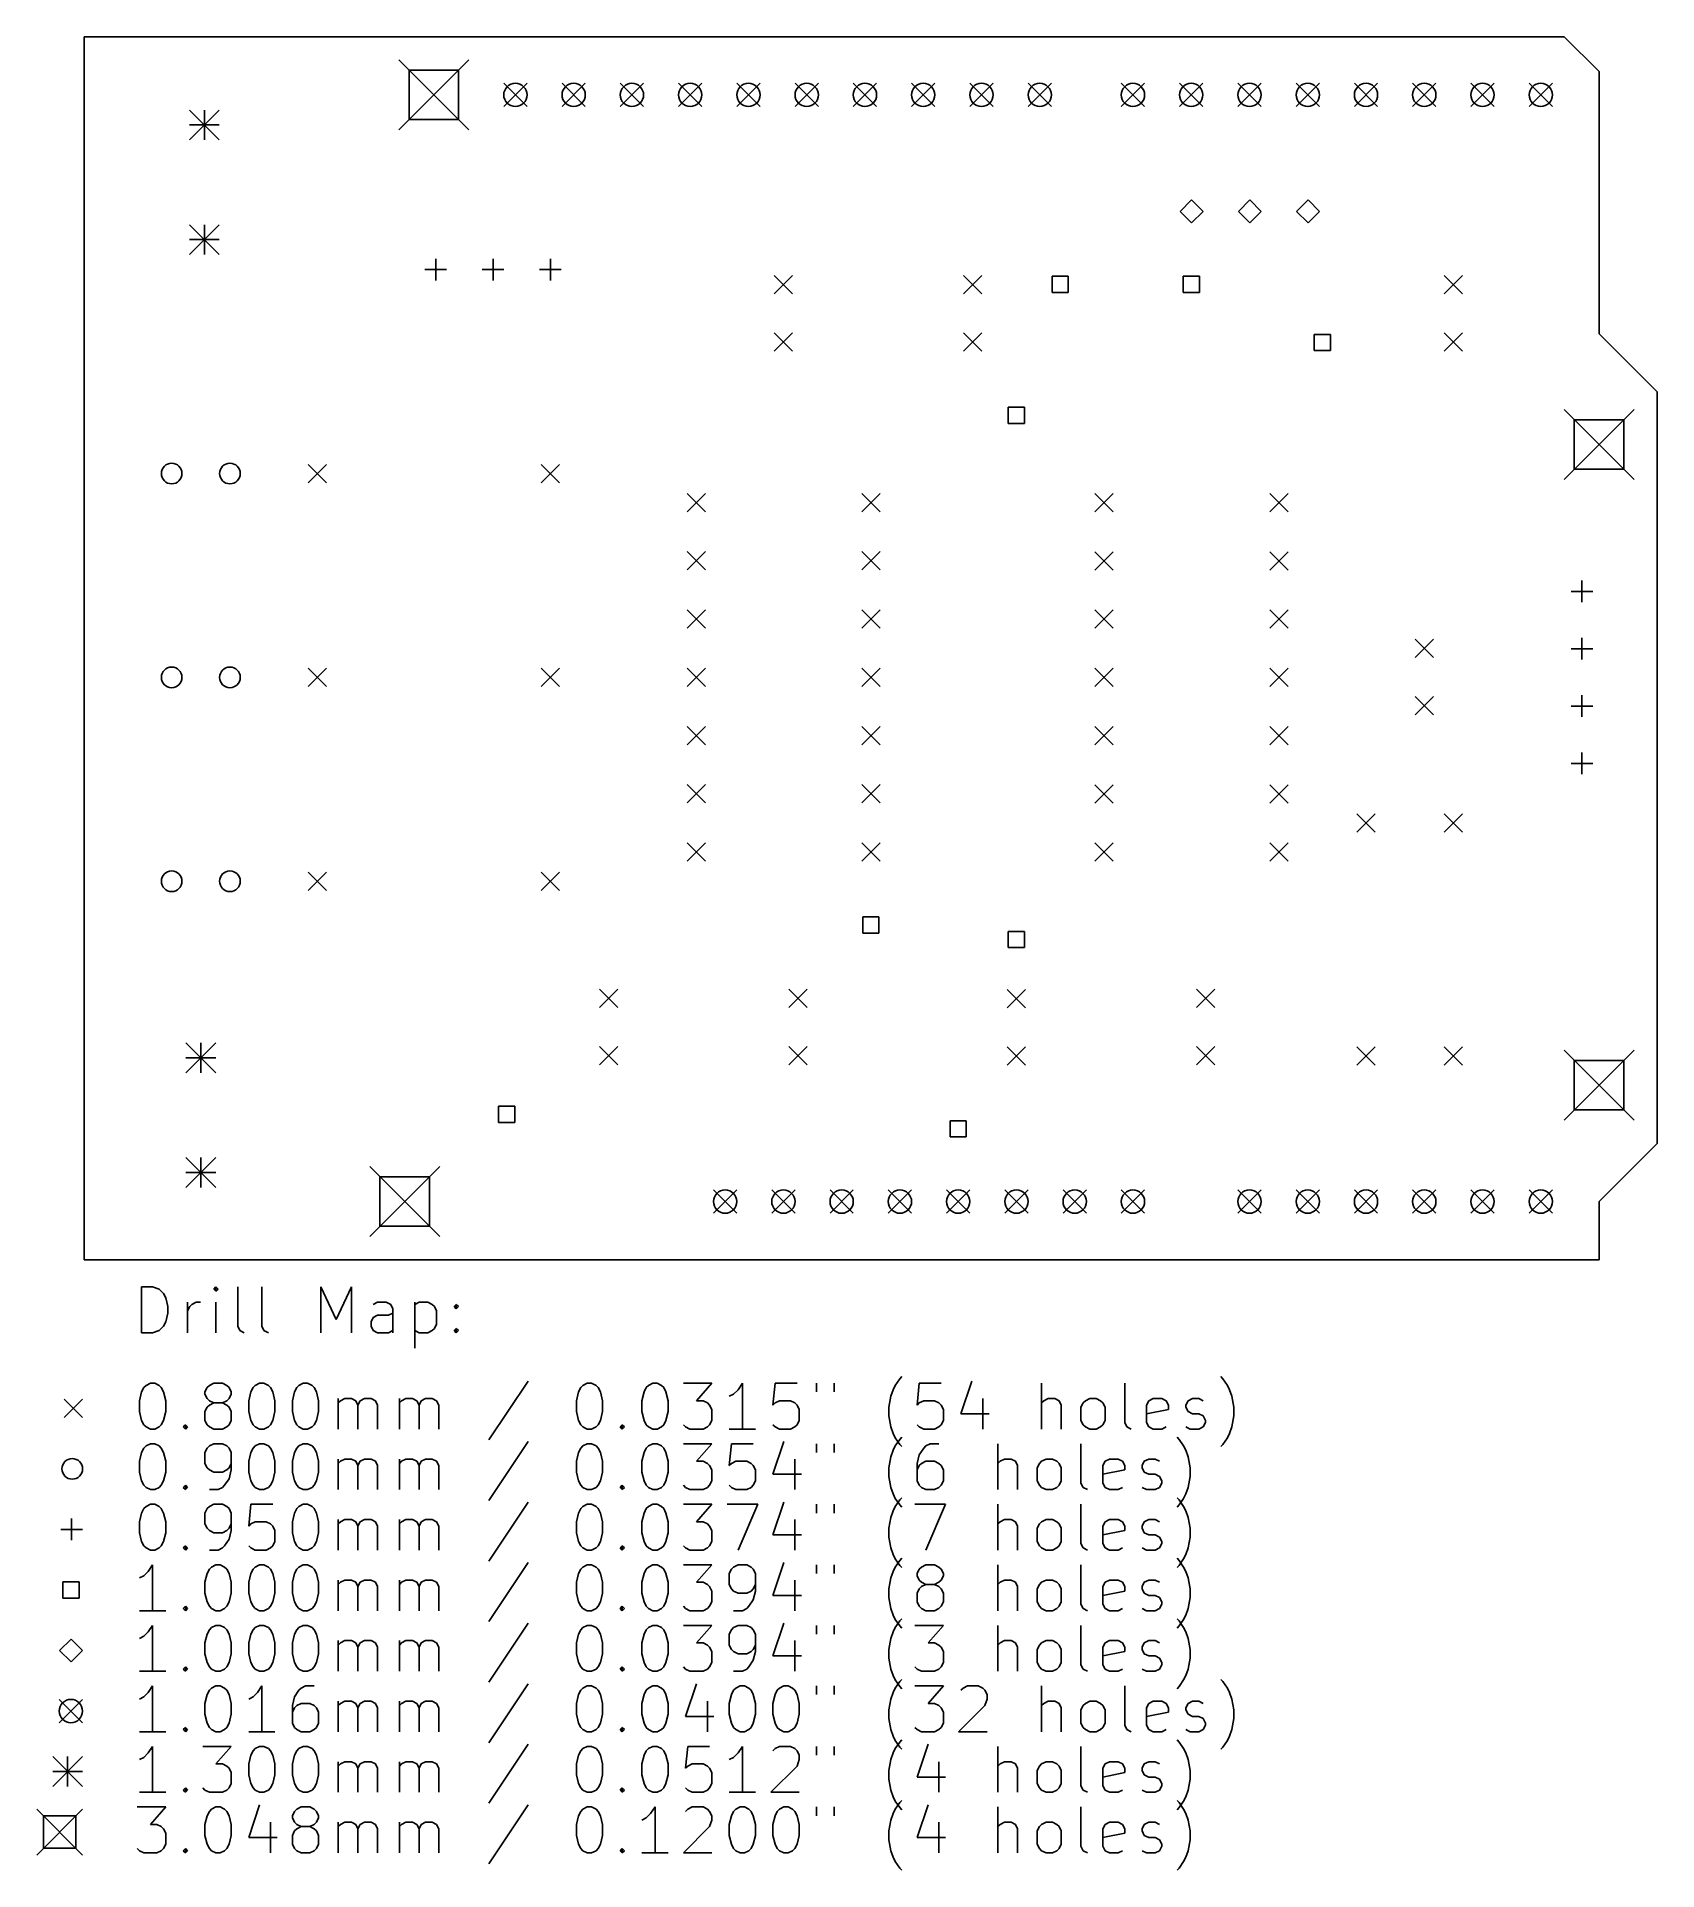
# Model space of a CAD drawing. Extents: x 108.9 to 179.6, y -153 to -73.
import ezdxf

# ---------------------------------------------------------------- set-up
doc = ezdxf.new("R2010")
doc.units = 0
doc.layers.add('BLACK', color=7, linetype='CONTINUOUS')

msp = doc.modelspace()

# ---------------------------------------------------------------- linework, layer by layer
at = {"layer": 'BLACK', "linetype": 'CONTINUOUS'}
for p, q in [((110.998, -73.025), (110.998, -126.365)), ((175.514, -73.025), (110.998, -73.025)), ((177.038, -74.549), (175.514, -73.025)), ((124.714, -74.041), (127.762, -77.089)), ((127.762, -74.041), (124.714, -77.089)), ((127.316, -74.487), (125.16, -74.487)), ((125.16, -74.487), (125.16, -76.643)), ((127.316, -76.643), (127.316, -74.487)), ((129.286, -75.057), (130.302, -76.073)), ((130.302, -75.057), (129.286, -76.073)), ((131.826, -75.057), (132.842, -76.073)), ((132.842, -75.057), (131.826, -76.073)), ((134.366, -75.057), (135.382, -76.073)), ((135.382, -75.057), (134.366, -76.073)), ((136.906, -75.057), (137.922, -76.073)), ((137.922, -75.057), (136.906, -76.073)), ((139.446, -75.057), (140.462, -76.073)), ((140.462, -75.057), (139.446, -76.073)), ((141.986, -75.057), (143.002, -76.073)), ((143.002, -75.057), (141.986, -76.073)), ((144.526, -75.057), (145.542, -76.073)), ((145.542, -75.057), (144.526, -76.073)), ((147.066, -75.057), (148.082, -76.073)), ((148.082, -75.057), (147.066, -76.073)), ((149.606, -75.057), (150.622, -76.073)), ((150.622, -75.057), (149.606, -76.073)), ((152.146, -75.057), (153.162, -76.073)), ((153.162, -75.057), (152.146, -76.073)), ((156.21, -75.057), (157.226, -76.073)), ((157.226, -75.057), (156.21, -76.073)), ((158.75, -75.057), (159.766, -76.073)), ((159.766, -75.057), (158.75, -76.073)), ((161.29, -75.057), (162.306, -76.073)), ((162.306, -75.057), (161.29, -76.073)), ((163.83, -75.057), (164.846, -76.073)), ((164.846, -75.057), (163.83, -76.073)), ((166.37, -75.057), (167.386, -76.073)), ((167.386, -75.057), (166.37, -76.073)), ((168.91, -75.057), (169.926, -76.073)), ((169.926, -75.057), (168.91, -76.073)), ((171.45, -75.057), (172.466, -76.073)), ((172.466, -75.057), (171.45, -76.073)), ((173.99, -75.057), (175.006, -76.073)), ((175.006, -75.057), (173.99, -76.073)), ((177.038, -85.979), (177.038, -74.549)), ((115.583, -76.225), (116.883, -77.525)), ((116.883, -76.225), (115.583, -77.525)), ((116.233, -76.225), (116.233, -77.525)), ((125.16, -76.643), (127.316, -76.643)), ((115.583, -76.875), (116.883, -76.875)), ((159.273, -80.145), (158.773, -80.645)), ((158.773, -80.645), (159.273, -81.145)), ((159.773, -80.645), (159.273, -80.145)), ((159.273, -81.145), (159.773, -80.645)), ((161.813, -80.145), (161.313, -80.645)), ((161.313, -80.645), (161.813, -81.145)), ((162.313, -80.645), (161.813, -80.145)), ((161.813, -81.145), (162.313, -80.645)), ((164.353, -80.145), (163.853, -80.645)), ((163.853, -80.645), (164.353, -81.145)), ((164.853, -80.645), (164.353, -80.145)), ((164.353, -81.145), (164.853, -80.645)), ((115.583, -81.225), (116.883, -82.525)), ((116.883, -81.225), (115.583, -82.525)), ((116.233, -81.225), (116.233, -82.525)), ((115.583, -81.875), (116.883, -81.875)), ((126.318, -82.71), (126.318, -83.66)), ((128.818, -82.71), (128.818, -83.66)), ((131.318, -82.71), (131.318, -83.66)), ((125.843, -83.185), (126.793, -83.185)), ((128.343, -83.185), (129.293, -83.185)), ((130.843, -83.185), (131.793, -83.185)), ((141.078, -83.44), (141.878, -84.24)), ((141.878, -83.44), (141.078, -84.24)), ((149.333, -83.44), (150.133, -84.24)), ((150.133, -83.44), (149.333, -84.24)), ((153.897, -83.466), (153.189, -83.466)), ((153.189, -83.466), (153.189, -84.174)), ((153.897, -84.174), (153.897, -83.466)), ((159.612, -83.466), (158.904, -83.466)), ((158.904, -83.466), (158.904, -84.174)), ((159.612, -84.174), (159.612, -83.466)), ((170.288, -83.44), (171.088, -84.24)), ((171.088, -83.44), (170.288, -84.24)), ((153.189, -84.174), (153.897, -84.174)), ((158.904, -84.174), (159.612, -84.174)), ((141.078, -85.94), (141.878, -86.74)), ((141.878, -85.94), (141.078, -86.74)), ((149.333, -85.94), (150.133, -86.74)), ((150.133, -85.94), (149.333, -86.74)), ((165.327, -86.006), (164.619, -86.006)), ((164.619, -86.006), (164.619, -86.714)), ((165.327, -86.714), (165.327, -86.006)), ((170.288, -85.94), (171.088, -86.74)), ((171.088, -85.94), (170.288, -86.74)), ((179.578, -88.519), (177.038, -85.979)), ((164.619, -86.714), (165.327, -86.714)), ((179.578, -121.285), (179.578, -88.519)), ((151.992, -89.181), (151.284, -89.181)), ((151.284, -89.181), (151.284, -89.889)), ((151.992, -89.889), (151.992, -89.181)), ((175.514, -89.281), (178.562, -92.329)), ((178.562, -89.281), (175.514, -92.329)), ((151.284, -89.889), (151.992, -89.889)), ((178.116, -89.727), (175.96, -89.727)), ((175.96, -89.727), (175.96, -91.883)), ((178.116, -91.883), (178.116, -89.727)), ((120.758, -91.675), (121.558, -92.475)), ((121.558, -91.675), (120.758, -92.475)), ((130.918, -91.675), (131.718, -92.475)), ((131.718, -91.675), (130.918, -92.475)), ((175.96, -91.883), (178.116, -91.883)), ((137.278, -92.94), (138.078, -93.74)), ((138.078, -92.94), (137.278, -93.74)), ((144.898, -92.94), (145.698, -93.74)), ((145.698, -92.94), (144.898, -93.74)), ((155.058, -92.945), (155.858, -93.745)), ((155.858, -92.945), (155.058, -93.745)), ((162.678, -92.945), (163.478, -93.745)), ((163.478, -92.945), (162.678, -93.745)), ((137.278, -95.48), (138.078, -96.28)), ((138.078, -95.48), (137.278, -96.28)), ((144.898, -95.48), (145.698, -96.28)), ((145.698, -95.48), (144.898, -96.28)), ((155.058, -95.485), (155.858, -96.285)), ((155.858, -95.485), (155.058, -96.285)), ((162.678, -95.485), (163.478, -96.285)), ((163.478, -95.485), (162.678, -96.285)), ((176.293, -96.74), (176.293, -97.69)), ((175.818, -97.215), (176.768, -97.215)), ((137.278, -98.02), (138.078, -98.82)), ((138.078, -98.02), (137.278, -98.82)), ((144.898, -98.02), (145.698, -98.82)), ((145.698, -98.02), (144.898, -98.82)), ((155.058, -98.025), (155.858, -98.825)), ((155.858, -98.025), (155.058, -98.825)), ((162.678, -98.025), (163.478, -98.825)), ((163.478, -98.025), (162.678, -98.825)), ((169.018, -99.295), (169.818, -100.095)), ((169.818, -99.295), (169.018, -100.095)), ((175.818, -99.715), (176.768, -99.715)), ((176.293, -99.24), (176.293, -100.19)), ((120.758, -100.565), (121.558, -101.365)), ((121.558, -100.565), (120.758, -101.365)), ((130.918, -100.565), (131.718, -101.365)), ((131.718, -100.565), (130.918, -101.365)), ((137.278, -100.56), (138.078, -101.36)), ((138.078, -100.56), (137.278, -101.36)), ((144.898, -100.56), (145.698, -101.36)), ((145.698, -100.56), (144.898, -101.36)), ((155.058, -100.565), (155.858, -101.365)), ((155.858, -100.565), (155.058, -101.365)), ((162.678, -100.565), (163.478, -101.365)), ((163.478, -100.565), (162.678, -101.365)), ((169.018, -101.795), (169.818, -102.595)), ((169.818, -101.795), (169.018, -102.595)), ((175.818, -102.215), (176.768, -102.215)), ((176.293, -101.74), (176.293, -102.69)), ((137.278, -103.1), (138.078, -103.9)), ((138.078, -103.1), (137.278, -103.9)), ((144.898, -103.1), (145.698, -103.9)), ((145.698, -103.1), (144.898, -103.9)), ((155.058, -103.105), (155.858, -103.905)), ((155.858, -103.105), (155.058, -103.905)), ((162.678, -103.105), (163.478, -103.905)), ((163.478, -103.105), (162.678, -103.905)), ((175.818, -104.715), (176.768, -104.715)), ((176.293, -104.24), (176.293, -105.19)), ((137.278, -105.64), (138.078, -106.44)), ((138.078, -105.64), (137.278, -106.44)), ((144.898, -105.64), (145.698, -106.44)), ((145.698, -105.64), (144.898, -106.44)), ((155.058, -105.645), (155.858, -106.445)), ((155.858, -105.645), (155.058, -106.445)), ((162.678, -105.645), (163.478, -106.445)), ((163.478, -105.645), (162.678, -106.445)), ((166.478, -106.915), (167.278, -107.715)), ((167.278, -106.915), (166.478, -107.715)), ((170.288, -106.915), (171.088, -107.715)), ((171.088, -106.915), (170.288, -107.715)), ((137.278, -108.18), (138.078, -108.98)), ((138.078, -108.18), (137.278, -108.98)), ((144.898, -108.18), (145.698, -108.98)), ((145.698, -108.18), (144.898, -108.98)), ((155.058, -108.185), (155.858, -108.985)), ((155.858, -108.185), (155.058, -108.985)), ((162.678, -108.185), (163.478, -108.985)), ((163.478, -108.185), (162.678, -108.985)), ((120.758, -109.455), (121.558, -110.255)), ((121.558, -109.455), (120.758, -110.255)), ((130.918, -109.455), (131.718, -110.255)), ((131.718, -109.455), (130.918, -110.255)), ((145.642, -111.406), (144.934, -111.406)), ((144.934, -111.406), (144.934, -112.114)), ((145.642, -112.114), (145.642, -111.406)), ((144.934, -112.114), (145.642, -112.114)), ((151.992, -112.041), (151.284, -112.041)), ((151.284, -112.041), (151.284, -112.749)), ((151.992, -112.749), (151.992, -112.041)), ((151.284, -112.749), (151.992, -112.749)), ((133.458, -114.555), (134.258, -115.355)), ((134.258, -114.555), (133.458, -115.355)), ((141.713, -114.555), (142.513, -115.355)), ((142.513, -114.555), (141.713, -115.355)), ((151.238, -114.575), (152.038, -115.375)), ((152.038, -114.575), (151.238, -115.375)), ((159.493, -114.555), (160.293, -115.355)), ((160.293, -114.555), (159.493, -115.355)), ((115.428, -116.905), (116.728, -118.205)), ((116.728, -116.905), (115.428, -118.205)), ((116.078, -116.905), (116.078, -118.205)), ((133.458, -117.055), (134.258, -117.855)), ((134.258, -117.055), (133.458, -117.855)), ((141.713, -117.055), (142.513, -117.855)), ((142.513, -117.055), (141.713, -117.855)), ((151.238, -117.075), (152.038, -117.875)), ((152.038, -117.075), (151.238, -117.875)), ((159.493, -117.055), (160.293, -117.855)), ((160.293, -117.055), (159.493, -117.855)), ((166.478, -117.075), (167.278, -117.875)), ((167.278, -117.075), (166.478, -117.875)), ((170.288, -117.075), (171.088, -117.875)), ((171.088, -117.075), (170.288, -117.875)), ((175.514, -117.221), (178.562, -120.269)), ((178.562, -117.221), (175.514, -120.269)), ((115.428, -117.555), (116.728, -117.555)), ((178.116, -117.667), (175.96, -117.667)), ((175.96, -117.667), (175.96, -119.823)), ((178.116, -119.823), (178.116, -117.667)), ((129.767, -119.661), (129.059, -119.661)), ((129.059, -119.661), (129.059, -120.369)), ((129.767, -120.369), (129.767, -119.661)), ((175.96, -119.823), (178.116, -119.823)), ((129.059, -120.369), (129.767, -120.369)), ((149.452, -120.296), (148.744, -120.296)), ((148.744, -120.296), (148.744, -121.004)), ((149.452, -121.004), (149.452, -120.296)), ((148.744, -121.004), (149.452, -121.004)), ((177.038, -123.825), (179.578, -121.285)), ((115.428, -121.905), (116.728, -123.205)), ((116.728, -121.905), (115.428, -123.205)), ((116.078, -121.905), (116.078, -123.205)), ((123.444, -122.301), (126.492, -125.349)), ((126.492, -122.301), (123.444, -125.349)), ((115.428, -122.555), (116.728, -122.555)), ((126.046, -122.747), (123.89, -122.747)), ((123.89, -122.747), (123.89, -124.903)), ((126.046, -124.903), (126.046, -122.747)), ((138.43, -123.317), (139.446, -124.333)), ((139.446, -123.317), (138.43, -124.333)), ((140.97, -123.317), (141.986, -124.333)), ((141.986, -123.317), (140.97, -124.333)), ((143.51, -123.317), (144.526, -124.333)), ((144.526, -123.317), (143.51, -124.333)), ((146.05, -123.317), (147.066, -124.333)), ((147.066, -123.317), (146.05, -124.333)), ((148.59, -123.317), (149.606, -124.333)), ((149.606, -123.317), (148.59, -124.333)), ((151.13, -123.317), (152.146, -124.333)), ((152.146, -123.317), (151.13, -124.333)), ((153.67, -123.317), (154.686, -124.333)), ((154.686, -123.317), (153.67, -124.333)), ((156.21, -123.317), (157.226, -124.333)), ((157.226, -123.317), (156.21, -124.333)), ((161.29, -123.317), (162.306, -124.333)), ((162.306, -123.317), (161.29, -124.333)), ((163.83, -123.317), (164.846, -124.333)), ((164.846, -123.317), (163.83, -124.333)), ((166.37, -123.317), (167.386, -124.333)), ((167.386, -123.317), (166.37, -124.333)), ((168.91, -123.317), (169.926, -124.333)), ((169.926, -123.317), (168.91, -124.333)), ((171.45, -123.317), (172.466, -124.333)), ((172.466, -123.317), (171.45, -124.333)), ((173.99, -123.317), (175.006, -124.333)), ((175.006, -123.317), (173.99, -124.333)), ((177.038, -126.365), (177.038, -123.825)), ((123.89, -124.903), (126.046, -124.903)), ((110.998, -126.365), (177.038, -126.365)), ((113.499, -129.545), (113.499, -127.545)), ((113.499, -127.545), (113.975, -127.545)), ((113.975, -127.545), (114.261, -127.64)), ((114.261, -127.64), (114.452, -127.83)), ((114.452, -127.83), (114.547, -128.021)), ((116.737, -127.545), (116.642, -127.64)), ((116.642, -127.64), (116.737, -127.735)), ((116.833, -127.64), (116.737, -127.545)), ((116.737, -127.545), (116.737, -127.735)), ((116.737, -127.735), (116.833, -127.64)), ((117.69, -129.259), (117.69, -127.545)), ((118.737, -129.259), (118.737, -127.545)), ((121.309, -129.545), (121.309, -127.545)), ((121.309, -127.545), (121.975, -128.973)), ((121.975, -128.973), (122.642, -127.545)), ((122.642, -127.545), (122.642, -129.545)), ((114.547, -128.021), (114.642, -128.402)), ((114.642, -128.688), (114.547, -129.069)), ((114.642, -128.402), (114.642, -128.688)), ((115.499, -129.545), (115.499, -128.211)), ((115.499, -128.592), (115.594, -128.402)), ((115.594, -128.402), (115.69, -128.307)), ((115.69, -128.307), (115.88, -128.211)), ((115.88, -128.211), (116.071, -128.211)), ((116.737, -129.545), (116.737, -128.211)), ((123.785, -128.211), (123.594, -128.307)), ((124.166, -128.211), (123.785, -128.211)), ((124.356, -128.307), (124.166, -128.211)), ((124.261, -128.783), (124.452, -128.688)), ((124.452, -128.497), (124.356, -128.307)), ((124.452, -129.545), (124.452, -128.497)), ((125.404, -128.211), (125.404, -130.211)), ((125.404, -128.307), (125.594, -128.211)), ((125.594, -128.211), (125.975, -128.211)), ((125.975, -128.211), (126.166, -128.307)), ((126.166, -128.307), (126.261, -128.402)), ((126.261, -128.402), (126.356, -128.592)), ((126.356, -128.592), (126.356, -129.164)), ((127.118, -128.402), (127.213, -128.307)), ((127.213, -128.497), (127.118, -128.402)), ((127.213, -128.307), (127.309, -128.402)), ((127.213, -128.307), (127.213, -128.497)), ((127.309, -128.402), (127.213, -128.497)), ((114.261, -129.45), (113.975, -129.545)), ((114.452, -129.259), (114.261, -129.45)), ((114.547, -129.069), (114.452, -129.259)), ((117.785, -129.45), (117.69, -129.259)), ((117.975, -129.545), (117.785, -129.45)), ((118.833, -129.45), (118.737, -129.259)), ((119.023, -129.545), (118.833, -129.45)), ((123.499, -129.069), (123.594, -128.878)), ((123.499, -129.259), (123.499, -129.069)), ((123.594, -129.45), (123.499, -129.259)), ((123.594, -128.878), (123.785, -128.783)), ((123.785, -129.545), (123.594, -129.45)), ((123.785, -128.783), (124.261, -128.783)), ((124.452, -129.45), (124.261, -129.545)), ((125.594, -129.545), (125.404, -129.45)), ((126.166, -129.45), (125.975, -129.545)), ((126.261, -129.354), (126.166, -129.45)), ((126.356, -129.164), (126.261, -129.354)), ((127.118, -129.45), (127.213, -129.354)), ((127.213, -129.545), (127.118, -129.45)), ((127.213, -129.354), (127.309, -129.45)), ((127.213, -129.354), (127.213, -129.545)), ((127.309, -129.45), (127.213, -129.545)), ((113.975, -129.545), (113.499, -129.545)), ((124.261, -129.545), (123.785, -129.545)), ((125.975, -129.545), (125.594, -129.545)), ((113.499, -132.126), (113.594, -131.935)), ((113.594, -131.935), (113.69, -131.84)), ((113.69, -131.84), (113.88, -131.745)), ((113.88, -131.745), (114.071, -131.745)), ((114.071, -131.745), (114.261, -131.84)), ((114.261, -131.84), (114.356, -131.935)), ((114.356, -131.935), (114.452, -132.126)), ((116.261, -132.126), (116.356, -131.935)), ((116.356, -131.935), (116.452, -131.84)), ((116.452, -131.84), (116.642, -131.745)), ((116.642, -131.745), (117.023, -131.745)), ((117.023, -131.745), (117.213, -131.84)), ((117.213, -131.84), (117.309, -131.935)), ((117.309, -131.935), (117.404, -132.126)), ((118.261, -132.126), (118.356, -131.935)), ((118.356, -131.935), (118.452, -131.84)), ((118.452, -131.84), (118.642, -131.745)), ((118.642, -131.745), (118.833, -131.745)), ((118.833, -131.745), (119.023, -131.84)), ((119.023, -131.84), (119.118, -131.935)), ((119.118, -131.935), (119.213, -132.126)), ((120.166, -132.126), (120.261, -131.935)), ((120.261, -131.935), (120.356, -131.84)), ((120.356, -131.84), (120.547, -131.745)), ((120.547, -131.745), (120.737, -131.745)), ((120.737, -131.745), (120.928, -131.84)), ((120.928, -131.84), (121.023, -131.935)), ((121.023, -131.935), (121.118, -132.126)), ((130.356, -131.65), (128.642, -134.221)), ((132.547, -132.126), (132.642, -131.935)), ((132.642, -131.935), (132.737, -131.84)), ((132.737, -131.84), (132.928, -131.745)), ((132.928, -131.745), (133.118, -131.745)), ((133.118, -131.745), (133.309, -131.84)), ((133.309, -131.84), (133.404, -131.935)), ((133.404, -131.935), (133.499, -132.126)), ((135.404, -132.126), (135.499, -131.935)), ((135.499, -131.935), (135.594, -131.84)), ((135.594, -131.84), (135.785, -131.745)), ((135.785, -131.745), (135.975, -131.745)), ((135.975, -131.745), (136.166, -131.84)), ((136.166, -131.84), (136.261, -131.935)), ((136.261, -131.935), (136.356, -132.126)), ((137.118, -131.745), (138.356, -131.745)), ((138.356, -131.745), (137.69, -132.507)), ((139.69, -131.745), (139.499, -132.03)), ((139.69, -133.745), (139.69, -131.745)), ((141.118, -131.745), (141.023, -132.697)), ((142.071, -131.745), (141.118, -131.745)), ((142.928, -131.745), (142.928, -132.126)), ((143.69, -131.745), (143.69, -132.126)), ((146.261, -132.03), (146.356, -131.84)), ((146.356, -131.84), (146.547, -131.554)), ((146.547, -131.554), (146.642, -131.459)), ((147.404, -131.745), (147.309, -132.697)), ((148.356, -131.745), (147.404, -131.745)), ((149.69, -131.65), (149.213, -133.078)), ((152.737, -133.745), (152.737, -131.745)), ((156.356, -133.459), (156.356, -131.745)), ((160.642, -131.554), (160.547, -131.459)), ((160.833, -131.84), (160.642, -131.554)), ((160.928, -132.03), (160.833, -131.84)), ((110.123, -132.44), (110.923, -133.24)), ((110.923, -132.44), (110.123, -133.24)), ((113.404, -132.507), (113.499, -132.126)), ((113.404, -132.983), (113.404, -132.507)), ((114.452, -132.126), (114.547, -132.507)), ((114.547, -132.507), (114.547, -132.983)), ((116.261, -132.221), (116.261, -132.126)), ((116.356, -132.411), (116.261, -132.221)), ((116.452, -132.507), (116.356, -132.411)), ((116.452, -132.697), (116.356, -132.792)), ((116.642, -132.602), (116.452, -132.507)), ((116.642, -132.602), (116.452, -132.697)), ((117.023, -132.602), (116.642, -132.602)), ((117.213, -132.507), (117.023, -132.602)), ((117.213, -132.697), (117.023, -132.602)), ((117.309, -132.411), (117.213, -132.507)), ((117.309, -132.792), (117.213, -132.697)), ((117.404, -132.221), (117.309, -132.411)), ((117.404, -132.126), (117.404, -132.221)), ((118.166, -132.507), (118.261, -132.126)), ((118.166, -132.983), (118.166, -132.507)), ((119.213, -132.126), (119.309, -132.507)), ((119.309, -132.507), (119.309, -132.983)), ((120.071, -132.507), (120.166, -132.126)), ((120.071, -132.983), (120.071, -132.507)), ((121.118, -132.126), (121.213, -132.507)), ((121.213, -132.507), (121.213, -132.983)), ((122.071, -133.745), (122.071, -132.411)), ((122.071, -132.602), (122.166, -132.507)), ((122.166, -132.507), (122.356, -132.411)), ((122.356, -132.411), (122.642, -132.411)), ((122.642, -132.411), (122.833, -132.507)), ((122.833, -132.507), (122.928, -132.697)), ((122.928, -132.697), (123.023, -132.507)), ((122.928, -132.697), (122.928, -133.745)), ((123.023, -132.507), (123.213, -132.411)), ((123.213, -132.411), (123.499, -132.411)), ((123.499, -132.411), (123.69, -132.507)), ((123.69, -132.507), (123.785, -132.697)), ((123.785, -132.697), (123.785, -133.745)), ((124.737, -133.745), (124.737, -132.411)), ((124.737, -132.602), (124.833, -132.507)), ((124.833, -132.507), (125.023, -132.411)), ((125.023, -132.411), (125.309, -132.411)), ((125.309, -132.411), (125.499, -132.507)), ((125.499, -132.507), (125.594, -132.697)), ((125.594, -132.697), (125.69, -132.507)), ((125.594, -132.697), (125.594, -133.745)), ((125.69, -132.507), (125.88, -132.411)), ((125.88, -132.411), (126.166, -132.411)), ((126.166, -132.411), (126.356, -132.507)), ((126.356, -132.507), (126.452, -132.697)), ((126.452, -132.697), (126.452, -133.745)), ((132.452, -132.507), (132.547, -132.126)), ((132.452, -132.983), (132.452, -132.507)), ((133.499, -132.126), (133.594, -132.507)), ((133.594, -132.507), (133.594, -132.983)), ((135.309, -132.507), (135.404, -132.126)), ((135.309, -132.983), (135.309, -132.507)), ((136.356, -132.126), (136.452, -132.507)), ((136.452, -132.507), (136.452, -132.983)), ((137.69, -132.507), (137.975, -132.507)), ((137.975, -132.507), (138.166, -132.602)), ((138.166, -132.602), (138.261, -132.697)), ((138.261, -132.697), (138.356, -132.888)), ((139.309, -132.221), (139.118, -132.316)), ((139.499, -132.03), (139.309, -132.221)), ((141.023, -132.697), (141.118, -132.602)), ((141.118, -132.602), (141.309, -132.507)), ((141.309, -132.507), (141.785, -132.507)), ((141.785, -132.507), (141.975, -132.602)), ((141.975, -132.602), (142.071, -132.697)), ((142.071, -132.697), (142.166, -132.888)), ((146.071, -132.792), (146.166, -132.316)), ((146.166, -132.316), (146.261, -132.03)), ((147.309, -132.697), (147.404, -132.602)), ((147.404, -132.602), (147.594, -132.507)), ((147.594, -132.507), (148.071, -132.507)), ((148.071, -132.507), (148.261, -132.602)), ((148.261, -132.602), (148.356, -132.697)), ((148.356, -132.697), (148.452, -132.888)), ((150.166, -132.411), (150.166, -133.745)), ((152.833, -132.507), (152.737, -132.602)), ((153.023, -132.411), (152.833, -132.507)), ((153.309, -132.411), (153.023, -132.411)), ((153.499, -132.507), (153.309, -132.411)), ((153.594, -132.697), (153.499, -132.507)), ((153.594, -133.745), (153.594, -132.697)), ((154.452, -132.792), (154.547, -132.602)), ((154.547, -132.602), (154.642, -132.507)), ((154.642, -132.507), (154.833, -132.411)), ((154.833, -132.411), (155.118, -132.411)), ((155.118, -132.411), (155.309, -132.507)), ((155.309, -132.507), (155.404, -132.602)), ((155.404, -132.602), (155.499, -132.792)), ((157.309, -132.697), (157.404, -132.507)), ((157.309, -133.459), (157.309, -132.697)), ((157.404, -132.507), (157.594, -132.411)), ((157.594, -132.411), (157.975, -132.411)), ((157.975, -132.411), (158.166, -132.507)), ((158.166, -132.507), (158.261, -132.697)), ((158.261, -132.697), (158.261, -132.888)), ((159.023, -132.697), (159.118, -132.507)), ((159.023, -132.792), (159.023, -132.697)), ((159.118, -132.507), (159.309, -132.411)), ((159.309, -132.411), (159.594, -132.411)), ((159.594, -132.411), (159.785, -132.507)), ((161.023, -132.316), (160.928, -132.03)), ((161.118, -132.792), (161.023, -132.316)), ((113.499, -133.364), (113.404, -132.983)), ((113.594, -133.554), (113.499, -133.364)), ((114.452, -133.364), (114.356, -133.554)), ((114.547, -132.983), (114.452, -133.364)), ((116.356, -132.792), (116.261, -132.983)), ((116.261, -132.983), (116.261, -133.364)), ((116.261, -133.364), (116.356, -133.554)), ((117.404, -132.983), (117.309, -132.792)), ((117.309, -133.554), (117.404, -133.364)), ((117.404, -133.364), (117.404, -132.983)), ((118.261, -133.364), (118.166, -132.983)), ((118.356, -133.554), (118.261, -133.364)), ((119.213, -133.364), (119.118, -133.554)), ((119.309, -132.983), (119.213, -133.364)), ((120.166, -133.364), (120.071, -132.983)), ((120.261, -133.554), (120.166, -133.364)), ((121.118, -133.364), (121.023, -133.554)), ((121.213, -132.983), (121.118, -133.364)), ((132.547, -133.364), (132.452, -132.983)), ((132.642, -133.554), (132.547, -133.364)), ((133.499, -133.364), (133.404, -133.554)), ((133.594, -132.983), (133.499, -133.364)), ((135.404, -133.364), (135.309, -132.983)), ((135.499, -133.554), (135.404, -133.364)), ((136.356, -133.364), (136.261, -133.554)), ((136.452, -132.983), (136.356, -133.364)), ((138.356, -133.364), (138.261, -133.554)), ((138.356, -132.888), (138.356, -133.364)), ((142.166, -133.364), (142.071, -133.554)), ((142.166, -132.888), (142.166, -133.364)), ((146.071, -133.173), (146.071, -132.792)), ((146.166, -133.65), (146.071, -133.173)), ((148.452, -133.364), (148.356, -133.554)), ((148.452, -132.888), (148.452, -133.364)), ((149.213, -133.078), (150.452, -133.078)), ((154.452, -133.364), (154.452, -132.792)), ((154.547, -133.554), (154.452, -133.364)), ((155.499, -133.364), (155.404, -133.554)), ((155.499, -132.792), (155.499, -133.364)), ((156.452, -133.65), (156.356, -133.459)), ((158.261, -132.888), (157.309, -133.078)), ((157.404, -133.65), (157.309, -133.459)), ((159.118, -132.983), (159.023, -132.792)), ((159.309, -133.078), (159.118, -132.983)), ((159.594, -133.078), (159.309, -133.078)), ((159.785, -133.173), (159.594, -133.078)), ((159.88, -133.364), (159.785, -133.173)), ((159.785, -133.65), (159.88, -133.459)), ((159.88, -133.459), (159.88, -133.364)), ((161.023, -133.65), (161.118, -133.173)), ((161.118, -133.173), (161.118, -132.792)), ((113.69, -133.65), (113.594, -133.554)), ((113.88, -133.745), (113.69, -133.65)), ((114.071, -133.745), (113.88, -133.745)), ((114.261, -133.65), (114.071, -133.745)), ((114.356, -133.554), (114.261, -133.65)), ((115.309, -133.65), (115.404, -133.554)), ((115.404, -133.745), (115.309, -133.65)), ((115.404, -133.554), (115.499, -133.65)), ((115.404, -133.554), (115.404, -133.745)), ((115.499, -133.65), (115.404, -133.745)), ((116.356, -133.554), (116.452, -133.65)), ((116.452, -133.65), (116.642, -133.745)), ((116.642, -133.745), (117.023, -133.745)), ((117.023, -133.745), (117.213, -133.65)), ((117.213, -133.65), (117.309, -133.554)), ((118.452, -133.65), (118.356, -133.554)), ((118.642, -133.745), (118.452, -133.65)), ((118.833, -133.745), (118.642, -133.745)), ((119.023, -133.65), (118.833, -133.745)), ((119.118, -133.554), (119.023, -133.65)), ((120.356, -133.65), (120.261, -133.554)), ((120.547, -133.745), (120.356, -133.65)), ((120.737, -133.745), (120.547, -133.745)), ((120.928, -133.65), (120.737, -133.745)), ((121.023, -133.554), (120.928, -133.65)), ((130.356, -134.29), (128.642, -136.861)), ((132.737, -133.65), (132.642, -133.554)), ((132.928, -133.745), (132.737, -133.65)), ((133.118, -133.745), (132.928, -133.745)), ((133.309, -133.65), (133.118, -133.745)), ((133.404, -133.554), (133.309, -133.65)), ((134.356, -133.65), (134.452, -133.554)), ((134.452, -133.745), (134.356, -133.65)), ((134.452, -133.554), (134.547, -133.65)), ((134.452, -133.554), (134.452, -133.745)), ((134.547, -133.65), (134.452, -133.745)), ((135.594, -133.65), (135.499, -133.554)), ((135.785, -133.745), (135.594, -133.65)), ((135.975, -133.745), (135.785, -133.745)), ((136.166, -133.65), (135.975, -133.745)), ((136.261, -133.554), (136.166, -133.65)), ((137.213, -133.65), (137.118, -133.554)), ((137.404, -133.745), (137.213, -133.65)), ((137.975, -133.745), (137.404, -133.745)), ((138.166, -133.65), (137.975, -133.745)), ((138.261, -133.554), (138.166, -133.65)), ((140.261, -133.745), (139.118, -133.745)), ((141.118, -133.65), (141.023, -133.554)), ((141.499, -134.29), (141.023, -135.718)), ((141.309, -133.745), (141.118, -133.65)), ((141.785, -133.745), (141.309, -133.745)), ((141.975, -133.65), (141.785, -133.745)), ((142.071, -133.554), (141.975, -133.65)), ((146.261, -133.935), (146.166, -133.65)), ((146.356, -134.126), (146.261, -133.935)), ((146.547, -134.411), (146.356, -134.126)), ((146.356, -134.48), (146.547, -134.194)), ((146.547, -134.194), (146.642, -134.099)), ((147.404, -133.65), (147.309, -133.554)), ((147.594, -133.745), (147.404, -133.65)), ((148.071, -133.745), (147.594, -133.745)), ((148.261, -133.65), (148.071, -133.745)), ((148.356, -133.554), (148.261, -133.65)), ((154.642, -133.65), (154.547, -133.554)), ((154.833, -133.745), (154.642, -133.65)), ((155.118, -133.745), (154.833, -133.745)), ((155.309, -133.65), (155.118, -133.745)), ((155.404, -133.554), (155.309, -133.65)), ((156.642, -133.745), (156.452, -133.65)), ((157.594, -133.745), (157.404, -133.65)), ((157.975, -133.745), (157.594, -133.745)), ((158.166, -133.65), (157.975, -133.745)), ((158.737, -134.194), (158.642, -134.099)), ((158.928, -134.48), (158.737, -134.194)), ((159.023, -133.65), (159.213, -133.745)), ((159.213, -133.745), (159.594, -133.745)), ((159.594, -133.745), (159.785, -133.65)), ((160.642, -134.411), (160.833, -134.126)), ((160.833, -134.126), (160.928, -133.935)), ((160.928, -133.935), (161.023, -133.65)), ((113.404, -135.147), (113.499, -134.766)), ((113.499, -134.766), (113.594, -134.575)), ((113.594, -134.575), (113.69, -134.48)), ((113.69, -134.48), (113.88, -134.385)), ((113.88, -134.385), (114.071, -134.385)), ((114.071, -134.385), (114.261, -134.48)), ((114.261, -134.48), (114.356, -134.575)), ((114.356, -134.575), (114.452, -134.766)), ((114.452, -134.766), (114.547, -135.147)), ((116.356, -134.575), (116.261, -134.766)), ((116.261, -134.766), (116.261, -135.242)), ((116.452, -134.48), (116.356, -134.575)), ((116.642, -134.385), (116.452, -134.48)), ((117.023, -134.385), (116.642, -134.385)), ((117.213, -134.48), (117.023, -134.385)), ((117.309, -134.575), (117.213, -134.48)), ((117.404, -134.766), (117.309, -134.575)), ((117.404, -135.528), (117.404, -134.766)), ((118.166, -135.147), (118.261, -134.766)), ((118.261, -134.766), (118.356, -134.575)), ((118.356, -134.575), (118.452, -134.48)), ((118.452, -134.48), (118.642, -134.385)), ((118.642, -134.385), (118.833, -134.385)), ((118.833, -134.385), (119.023, -134.48)), ((119.023, -134.48), (119.118, -134.575)), ((119.118, -134.575), (119.213, -134.766)), ((119.213, -134.766), (119.309, -135.147)), ((120.071, -135.147), (120.166, -134.766)), ((120.166, -134.766), (120.261, -134.575)), ((120.261, -134.575), (120.356, -134.48)), ((120.356, -134.48), (120.547, -134.385)), ((120.547, -134.385), (120.737, -134.385)), ((120.737, -134.385), (120.928, -134.48)), ((120.928, -134.48), (121.023, -134.575)), ((121.023, -134.575), (121.118, -134.766)), ((121.118, -134.766), (121.213, -135.147)), ((122.071, -136.385), (122.071, -135.051)), ((122.166, -135.147), (122.356, -135.051)), ((122.356, -135.051), (122.642, -135.051)), ((122.642, -135.051), (122.833, -135.147)), ((123.023, -135.147), (123.213, -135.051)), ((123.213, -135.051), (123.499, -135.051)), ((123.499, -135.051), (123.69, -135.147)), ((124.737, -136.385), (124.737, -135.051)), ((124.833, -135.147), (125.023, -135.051)), ((125.023, -135.051), (125.309, -135.051)), ((125.309, -135.051), (125.499, -135.147)), ((125.69, -135.147), (125.88, -135.051)), ((125.88, -135.051), (126.166, -135.051)), ((126.166, -135.051), (126.356, -135.147)), ((132.452, -135.147), (132.547, -134.766)), ((132.547, -134.766), (132.642, -134.575)), ((132.642, -134.575), (132.737, -134.48)), ((132.737, -134.48), (132.928, -134.385)), ((132.928, -134.385), (133.118, -134.385)), ((133.118, -134.385), (133.309, -134.48)), ((133.309, -134.48), (133.404, -134.575)), ((133.404, -134.575), (133.499, -134.766)), ((133.499, -134.766), (133.594, -135.147)), ((135.309, -135.147), (135.404, -134.766)), ((135.404, -134.766), (135.499, -134.575)), ((135.499, -134.575), (135.594, -134.48)), ((135.594, -134.48), (135.785, -134.385)), ((135.785, -134.385), (135.975, -134.385)), ((135.975, -134.385), (136.166, -134.48)), ((136.166, -134.48), (136.261, -134.575)), ((136.261, -134.575), (136.356, -134.766)), ((136.356, -134.766), (136.452, -135.147)), ((137.118, -134.385), (138.356, -134.385)), ((138.356, -134.385), (137.69, -135.147)), ((139.213, -134.385), (139.118, -135.337)), ((140.166, -134.385), (139.213, -134.385)), ((141.975, -135.051), (141.975, -136.385)), ((142.928, -134.385), (142.928, -134.766)), ((143.69, -134.385), (143.69, -134.766)), ((146.071, -135.432), (146.166, -134.956)), ((146.166, -134.956), (146.261, -134.67)), ((146.261, -134.67), (146.356, -134.48)), ((146.642, -134.507), (146.547, -134.411)), ((147.404, -134.861), (147.309, -135.242)), ((147.594, -134.575), (147.404, -134.861)), ((147.69, -134.48), (147.594, -134.575)), ((147.88, -134.385), (147.69, -134.48)), ((148.261, -134.385), (147.88, -134.385)), ((150.833, -136.385), (150.833, -134.385)), ((151.118, -135.051), (150.928, -135.147)), ((151.404, -135.051), (151.118, -135.051)), ((151.594, -135.147), (151.404, -135.051)), ((152.737, -135.147), (152.928, -135.051)), ((152.928, -135.051), (153.213, -135.051)), ((153.213, -135.051), (153.404, -135.147)), ((154.452, -136.099), (154.452, -134.385)), ((155.499, -135.147), (155.69, -135.051)), ((155.69, -135.051), (156.071, -135.051)), ((156.071, -135.051), (156.261, -135.147)), ((157.213, -135.147), (157.404, -135.051)), ((157.404, -135.051), (157.69, -135.051)), ((157.69, -135.051), (157.88, -135.147)), ((159.023, -134.67), (158.928, -134.48)), ((159.118, -134.956), (159.023, -134.67)), ((159.213, -135.432), (159.118, -134.956)), ((160.547, -134.507), (160.642, -134.411)), ((113.404, -135.623), (113.404, -135.147)), ((113.499, -136.004), (113.404, -135.623)), ((114.547, -135.623), (114.452, -136.004)), ((114.547, -135.147), (114.547, -135.623)), ((116.261, -135.242), (116.356, -135.432)), ((116.356, -135.432), (116.452, -135.528)), ((116.452, -135.528), (116.642, -135.623)), ((116.642, -135.623), (117.023, -135.623)), ((117.023, -135.623), (117.213, -135.528)), ((117.118, -136.194), (117.309, -135.909)), ((117.213, -135.528), (117.309, -135.432)), ((117.309, -135.432), (117.404, -135.242)), ((117.309, -135.909), (117.404, -135.528)), ((118.166, -135.623), (118.166, -135.147)), ((118.261, -136.004), (118.166, -135.623)), ((119.309, -135.623), (119.213, -136.004)), ((119.309, -135.147), (119.309, -135.623)), ((120.071, -135.623), (120.071, -135.147)), ((120.166, -136.004), (120.071, -135.623)), ((121.213, -135.623), (121.118, -136.004)), ((121.213, -135.147), (121.213, -135.623)), ((122.071, -135.242), (122.166, -135.147)), ((122.833, -135.147), (122.928, -135.337)), ((122.928, -135.337), (123.023, -135.147)), ((122.928, -135.337), (122.928, -136.385)), ((123.69, -135.147), (123.785, -135.337)), ((123.785, -135.337), (123.785, -136.385)), ((124.737, -135.242), (124.833, -135.147)), ((125.499, -135.147), (125.594, -135.337)), ((125.594, -135.337), (125.69, -135.147)), ((125.594, -135.337), (125.594, -136.385)), ((126.356, -135.147), (126.452, -135.337)), ((126.452, -135.337), (126.452, -136.385)), ((132.452, -135.623), (132.452, -135.147)), ((132.547, -136.004), (132.452, -135.623)), ((133.594, -135.623), (133.499, -136.004)), ((133.594, -135.147), (133.594, -135.623)), ((135.309, -135.623), (135.309, -135.147)), ((135.404, -136.004), (135.309, -135.623)), ((136.452, -135.623), (136.356, -136.004)), ((136.452, -135.147), (136.452, -135.623)), ((137.69, -135.147), (137.975, -135.147)), ((137.975, -135.147), (138.166, -135.242)), ((138.166, -135.242), (138.261, -135.337)), ((138.261, -135.337), (138.356, -135.528)), ((138.356, -135.528), (138.356, -136.004)), ((139.118, -135.337), (139.213, -135.242)), ((139.213, -135.242), (139.404, -135.147)), ((139.404, -135.147), (139.88, -135.147)), ((139.88, -135.147), (140.071, -135.242)), ((140.071, -135.242), (140.166, -135.337)), ((140.166, -135.337), (140.261, -135.528)), ((140.261, -135.528), (140.261, -136.004)), ((141.023, -135.718), (142.261, -135.718)), ((146.071, -135.813), (146.071, -135.432)), ((146.166, -136.29), (146.071, -135.813)), ((147.309, -135.242), (147.309, -136.004)), ((147.404, -135.337), (147.309, -135.528)), ((147.499, -135.242), (147.404, -135.337)), ((147.69, -135.147), (147.499, -135.242)), ((148.071, -135.147), (147.69, -135.147)), ((148.261, -135.242), (148.071, -135.147)), ((148.356, -135.337), (148.261, -135.242)), ((148.452, -135.528), (148.356, -135.337)), ((148.452, -136.004), (148.452, -135.528)), ((150.928, -135.147), (150.833, -135.242)), ((151.69, -135.337), (151.594, -135.147)), ((151.69, -136.385), (151.69, -135.337)), ((152.547, -135.432), (152.642, -135.242)), ((152.547, -136.004), (152.547, -135.432)), ((152.642, -135.242), (152.737, -135.147)), ((153.404, -135.147), (153.499, -135.242)), ((153.499, -135.242), (153.594, -135.432)), ((153.594, -135.432), (153.594, -136.004)), ((155.404, -135.337), (155.499, -135.147)), ((155.404, -136.099), (155.404, -135.337)), ((156.356, -135.528), (155.404, -135.718)), ((156.261, -135.147), (156.356, -135.337)), ((156.356, -135.337), (156.356, -135.528)), ((157.118, -135.337), (157.213, -135.147)), ((157.118, -135.432), (157.118, -135.337)), ((157.213, -135.623), (157.118, -135.432)), ((157.404, -135.718), (157.213, -135.623)), ((157.69, -135.718), (157.404, -135.718)), ((157.88, -135.813), (157.69, -135.718)), ((157.975, -136.004), (157.88, -135.813)), ((159.118, -136.29), (159.213, -135.813)), ((159.213, -135.813), (159.213, -135.432)), ((113.594, -136.194), (113.499, -136.004)), ((113.69, -136.29), (113.594, -136.194)), ((113.88, -136.385), (113.69, -136.29)), ((114.071, -136.385), (113.88, -136.385)), ((114.261, -136.29), (114.071, -136.385)), ((114.356, -136.194), (114.261, -136.29)), ((114.452, -136.004), (114.356, -136.194)), ((115.309, -136.29), (115.404, -136.194)), ((115.404, -136.385), (115.309, -136.29)), ((115.404, -136.194), (115.499, -136.29)), ((115.404, -136.194), (115.404, -136.385)), ((115.499, -136.29), (115.404, -136.385)), ((116.452, -136.385), (116.833, -136.385)), ((116.833, -136.385), (117.023, -136.29)), ((117.023, -136.29), (117.118, -136.194)), ((118.356, -136.194), (118.261, -136.004)), ((118.452, -136.29), (118.356, -136.194)), ((118.642, -136.385), (118.452, -136.29)), ((118.833, -136.385), (118.642, -136.385)), ((119.023, -136.29), (118.833, -136.385)), ((119.118, -136.194), (119.023, -136.29)), ((119.213, -136.004), (119.118, -136.194)), ((120.261, -136.194), (120.166, -136.004)), ((120.356, -136.29), (120.261, -136.194)), ((120.547, -136.385), (120.356, -136.29)), ((120.737, -136.385), (120.547, -136.385)), ((120.928, -136.29), (120.737, -136.385)), ((121.023, -136.194), (120.928, -136.29)), ((121.118, -136.004), (121.023, -136.194)), ((132.642, -136.194), (132.547, -136.004)), ((132.737, -136.29), (132.642, -136.194)), ((132.928, -136.385), (132.737, -136.29)), ((133.118, -136.385), (132.928, -136.385)), ((133.309, -136.29), (133.118, -136.385)), ((133.404, -136.194), (133.309, -136.29)), ((133.499, -136.004), (133.404, -136.194)), ((134.356, -136.29), (134.452, -136.194)), ((134.452, -136.385), (134.356, -136.29)), ((134.452, -136.194), (134.547, -136.29)), ((134.452, -136.194), (134.452, -136.385)), ((134.547, -136.29), (134.452, -136.385)), ((135.499, -136.194), (135.404, -136.004)), ((135.594, -136.29), (135.499, -136.194)), ((135.785, -136.385), (135.594, -136.29)), ((135.975, -136.385), (135.785, -136.385)), ((136.166, -136.29), (135.975, -136.385)), ((136.261, -136.194), (136.166, -136.29)), ((136.356, -136.004), (136.261, -136.194)), ((137.213, -136.29), (137.118, -136.194)), ((137.404, -136.385), (137.213, -136.29)), ((137.975, -136.385), (137.404, -136.385)), ((138.166, -136.29), (137.975, -136.385)), ((138.261, -136.194), (138.166, -136.29)), ((138.356, -136.004), (138.261, -136.194)), ((139.213, -136.29), (139.118, -136.194)), ((139.404, -136.385), (139.213, -136.29)), ((139.88, -136.385), (139.404, -136.385)), ((140.071, -136.29), (139.88, -136.385)), ((140.166, -136.194), (140.071, -136.29)), ((140.261, -136.004), (140.166, -136.194)), ((146.261, -136.575), (146.166, -136.29)), ((146.356, -136.766), (146.261, -136.575)), ((147.309, -136.004), (147.404, -136.194)), ((147.404, -136.194), (147.499, -136.29)), ((147.499, -136.29), (147.69, -136.385)), ((147.69, -136.385), (148.071, -136.385)), ((148.071, -136.385), (148.261, -136.29)), ((148.261, -136.29), (148.356, -136.194)), ((148.356, -136.194), (148.452, -136.004)), ((152.642, -136.194), (152.547, -136.004)), ((152.737, -136.29), (152.642, -136.194)), ((152.928, -136.385), (152.737, -136.29)), ((153.213, -136.385), (152.928, -136.385)), ((153.404, -136.29), (153.213, -136.385)), ((153.499, -136.194), (153.404, -136.29)), ((153.594, -136.004), (153.499, -136.194)), ((154.547, -136.29), (154.452, -136.099)), ((154.737, -136.385), (154.547, -136.29)), ((155.499, -136.29), (155.404, -136.099)), ((155.69, -136.385), (155.499, -136.29)), ((156.071, -136.385), (155.69, -136.385)), ((156.261, -136.29), (156.071, -136.385)), ((157.118, -136.29), (157.309, -136.385)), ((157.309, -136.385), (157.69, -136.385)), ((157.69, -136.385), (157.88, -136.29)), ((157.88, -136.29), (157.975, -136.099)), ((157.975, -136.099), (157.975, -136.004)), ((158.928, -136.766), (159.023, -136.575)), ((159.023, -136.575), (159.118, -136.29)), ((113.404, -137.787), (113.499, -137.406)), ((113.499, -137.406), (113.594, -137.215)), ((113.594, -137.215), (113.69, -137.12)), ((113.69, -137.12), (113.88, -137.025)), ((113.88, -137.025), (114.071, -137.025)), ((114.071, -137.025), (114.261, -137.12)), ((114.261, -137.12), (114.356, -137.215)), ((114.356, -137.215), (114.452, -137.406)), ((114.452, -137.406), (114.547, -137.787)), ((116.356, -137.215), (116.261, -137.406)), ((116.261, -137.406), (116.261, -137.882)), ((116.452, -137.12), (116.356, -137.215)), ((116.642, -137.025), (116.452, -137.12)), ((117.023, -137.025), (116.642, -137.025)), ((117.213, -137.12), (117.023, -137.025)), ((117.309, -137.215), (117.213, -137.12)), ((117.404, -137.406), (117.309, -137.215)), ((117.404, -138.168), (117.404, -137.406)), ((118.261, -137.025), (118.166, -137.977)), ((119.213, -137.025), (118.261, -137.025)), ((120.071, -137.787), (120.166, -137.406)), ((120.166, -137.406), (120.261, -137.215)), ((120.261, -137.215), (120.356, -137.12)), ((120.356, -137.12), (120.547, -137.025)), ((120.547, -137.025), (120.737, -137.025)), ((120.737, -137.025), (120.928, -137.12)), ((120.928, -137.12), (121.023, -137.215)), ((121.023, -137.215), (121.118, -137.406)), ((121.118, -137.406), (121.213, -137.787)), ((130.356, -136.93), (128.642, -139.501)), ((132.452, -137.787), (132.547, -137.406)), ((132.547, -137.406), (132.642, -137.215)), ((132.642, -137.215), (132.737, -137.12)), ((132.737, -137.12), (132.928, -137.025)), ((132.928, -137.025), (133.118, -137.025)), ((133.118, -137.025), (133.309, -137.12)), ((133.309, -137.12), (133.404, -137.215)), ((133.404, -137.215), (133.499, -137.406)), ((133.499, -137.406), (133.594, -137.787)), ((135.309, -137.787), (135.404, -137.406)), ((135.404, -137.406), (135.499, -137.215)), ((135.499, -137.215), (135.594, -137.12)), ((135.594, -137.12), (135.785, -137.025)), ((135.785, -137.025), (135.975, -137.025)), ((135.975, -137.025), (136.166, -137.12)), ((136.166, -137.12), (136.261, -137.215)), ((136.261, -137.215), (136.356, -137.406)), ((136.356, -137.406), (136.452, -137.787)), ((137.118, -137.025), (138.356, -137.025)), ((138.356, -137.025), (137.69, -137.787)), ((139.023, -137.025), (140.356, -137.025)), ((140.356, -137.025), (139.499, -139.025)), ((141.499, -136.93), (141.023, -138.358)), ((142.928, -137.025), (142.928, -137.406)), ((143.69, -137.025), (143.69, -137.406)), ((146.166, -137.596), (146.261, -137.31)), ((146.261, -137.31), (146.356, -137.12)), ((146.547, -137.051), (146.356, -136.766)), ((146.356, -137.12), (146.547, -136.834)), ((146.547, -136.834), (146.642, -136.739)), ((146.642, -137.147), (146.547, -137.051)), ((147.213, -137.025), (148.547, -137.025)), ((148.547, -137.025), (147.69, -139.025)), ((150.833, -139.025), (150.833, -137.025)), ((154.452, -138.739), (154.452, -137.025)), ((158.737, -136.834), (158.642, -136.739)), ((158.642, -137.147), (158.737, -137.051)), ((158.737, -137.051), (158.928, -136.766)), ((158.928, -137.12), (158.737, -136.834)), ((159.023, -137.31), (158.928, -137.12)), ((159.118, -137.596), (159.023, -137.31)), ((109.973, -138.12), (110.923, -138.12)), ((110.448, -137.645), (110.448, -138.595)), ((113.404, -138.263), (113.404, -137.787)), ((113.499, -138.644), (113.404, -138.263)), ((114.547, -138.263), (114.452, -138.644)), ((114.547, -137.787), (114.547, -138.263)), ((116.261, -137.882), (116.356, -138.072)), ((116.356, -138.072), (116.452, -138.168)), ((116.452, -138.168), (116.642, -138.263)), ((116.642, -138.263), (117.023, -138.263)), ((117.023, -138.263), (117.213, -138.168)), ((117.213, -138.168), (117.309, -138.072)), ((117.309, -138.072), (117.404, -137.882)), ((117.309, -138.549), (117.404, -138.168)), ((118.166, -137.977), (118.261, -137.882)), ((118.261, -137.882), (118.452, -137.787)), ((118.452, -137.787), (118.928, -137.787)), ((118.928, -137.787), (119.118, -137.882)), ((119.118, -137.882), (119.213, -137.977)), ((119.213, -137.977), (119.309, -138.168)), ((119.309, -138.168), (119.309, -138.644)), ((120.071, -138.263), (120.071, -137.787)), ((120.166, -138.644), (120.071, -138.263)), ((121.213, -138.263), (121.118, -138.644)), ((121.213, -137.787), (121.213, -138.263)), ((122.071, -139.025), (122.071, -137.691)), ((122.071, -137.882), (122.166, -137.787)), ((122.166, -137.787), (122.356, -137.691)), ((122.356, -137.691), (122.642, -137.691)), ((122.642, -137.691), (122.833, -137.787)), ((122.833, -137.787), (122.928, -137.977)), ((122.928, -137.977), (123.023, -137.787)), ((122.928, -137.977), (122.928, -139.025)), ((123.023, -137.787), (123.213, -137.691)), ((123.213, -137.691), (123.499, -137.691)), ((123.499, -137.691), (123.69, -137.787)), ((123.69, -137.787), (123.785, -137.977)), ((123.785, -137.977), (123.785, -139.025)), ((124.737, -139.025), (124.737, -137.691)), ((124.737, -137.882), (124.833, -137.787)), ((124.833, -137.787), (125.023, -137.691)), ((125.023, -137.691), (125.309, -137.691)), ((125.309, -137.691), (125.499, -137.787)), ((125.499, -137.787), (125.594, -137.977)), ((125.594, -137.977), (125.69, -137.787)), ((125.594, -137.977), (125.594, -139.025)), ((125.69, -137.787), (125.88, -137.691)), ((125.88, -137.691), (126.166, -137.691)), ((126.166, -137.691), (126.356, -137.787)), ((126.356, -137.787), (126.452, -137.977)), ((126.452, -137.977), (126.452, -139.025)), ((132.452, -138.263), (132.452, -137.787)), ((132.547, -138.644), (132.452, -138.263)), ((133.594, -138.263), (133.499, -138.644)), ((133.594, -137.787), (133.594, -138.263)), ((135.309, -138.263), (135.309, -137.787)), ((135.404, -138.644), (135.309, -138.263)), ((136.452, -138.263), (136.356, -138.644)), ((136.452, -137.787), (136.452, -138.263)), ((137.69, -137.787), (137.975, -137.787)), ((137.975, -137.787), (138.166, -137.882)), ((138.166, -137.882), (138.261, -137.977)), ((138.261, -137.977), (138.356, -138.168)), ((138.356, -138.168), (138.356, -138.644)), ((141.975, -137.691), (141.975, -139.025)), ((146.071, -138.072), (146.166, -137.596)), ((146.071, -138.453), (146.071, -138.072)), ((150.928, -137.787), (150.833, -137.882)), ((151.118, -137.691), (150.928, -137.787)), ((151.404, -137.691), (151.118, -137.691)), ((151.594, -137.787), (151.404, -137.691)), ((151.69, -137.977), (151.594, -137.787)), ((151.69, -139.025), (151.69, -137.977)), ((152.547, -138.072), (152.642, -137.882)), ((152.547, -138.644), (152.547, -138.072)), ((152.642, -137.882), (152.737, -137.787)), ((152.737, -137.787), (152.928, -137.691)), ((152.928, -137.691), (153.213, -137.691)), ((153.213, -137.691), (153.404, -137.787)), ((153.404, -137.787), (153.499, -137.882)), ((153.499, -137.882), (153.594, -138.072)), ((153.594, -138.072), (153.594, -138.644)), ((155.404, -137.977), (155.499, -137.787)), ((155.404, -138.739), (155.404, -137.977)), ((156.356, -138.168), (155.404, -138.358)), ((155.499, -137.787), (155.69, -137.691)), ((155.69, -137.691), (156.071, -137.691)), ((156.071, -137.691), (156.261, -137.787)), ((156.261, -137.787), (156.356, -137.977)), ((156.356, -137.977), (156.356, -138.168)), ((157.118, -137.977), (157.213, -137.787)), ((157.118, -138.072), (157.118, -137.977)), ((157.213, -138.263), (157.118, -138.072)), ((157.213, -137.787), (157.404, -137.691)), ((157.404, -138.358), (157.213, -138.263)), ((157.404, -137.691), (157.69, -137.691)), ((157.69, -137.691), (157.88, -137.787)), ((159.213, -138.072), (159.118, -137.596)), ((159.213, -138.453), (159.213, -138.072)), ((113.594, -138.834), (113.499, -138.644)), ((113.69, -138.93), (113.594, -138.834)), ((113.88, -139.025), (113.69, -138.93)), ((114.071, -139.025), (113.88, -139.025)), ((114.261, -138.93), (114.071, -139.025)), ((114.356, -138.834), (114.261, -138.93)), ((114.452, -138.644), (114.356, -138.834)), ((115.309, -138.93), (115.404, -138.834)), ((115.404, -139.025), (115.309, -138.93)), ((115.404, -138.834), (115.499, -138.93)), ((115.404, -138.834), (115.404, -139.025)), ((115.499, -138.93), (115.404, -139.025)), ((116.452, -139.025), (116.833, -139.025)), ((116.833, -139.025), (117.023, -138.93)), ((117.023, -138.93), (117.118, -138.834)), ((117.118, -138.834), (117.309, -138.549)), ((118.261, -138.93), (118.166, -138.834)), ((118.452, -139.025), (118.261, -138.93)), ((118.928, -139.025), (118.452, -139.025)), ((119.118, -138.93), (118.928, -139.025)), ((119.213, -138.834), (119.118, -138.93)), ((119.309, -138.644), (119.213, -138.834)), ((120.261, -138.834), (120.166, -138.644)), ((120.356, -138.93), (120.261, -138.834)), ((120.547, -139.025), (120.356, -138.93)), ((120.737, -139.025), (120.547, -139.025)), ((120.928, -138.93), (120.737, -139.025)), ((121.023, -138.834), (120.928, -138.93)), ((121.118, -138.644), (121.023, -138.834)), ((132.642, -138.834), (132.547, -138.644)), ((132.737, -138.93), (132.642, -138.834)), ((132.928, -139.025), (132.737, -138.93)), ((133.118, -139.025), (132.928, -139.025)), ((133.309, -138.93), (133.118, -139.025)), ((133.404, -138.834), (133.309, -138.93)), ((133.499, -138.644), (133.404, -138.834)), ((134.356, -138.93), (134.452, -138.834)), ((134.452, -139.025), (134.356, -138.93)), ((134.452, -138.834), (134.547, -138.93)), ((134.452, -138.834), (134.452, -139.025)), ((134.547, -138.93), (134.452, -139.025)), ((135.499, -138.834), (135.404, -138.644)), ((135.594, -138.93), (135.499, -138.834)), ((135.785, -139.025), (135.594, -138.93)), ((135.975, -139.025), (135.785, -139.025)), ((136.166, -138.93), (135.975, -139.025)), ((136.261, -138.834), (136.166, -138.93)), ((136.356, -138.644), (136.261, -138.834)), ((137.213, -138.93), (137.118, -138.834)), ((137.404, -139.025), (137.213, -138.93)), ((137.975, -139.025), (137.404, -139.025)), ((138.166, -138.93), (137.975, -139.025)), ((138.261, -138.834), (138.166, -138.93)), ((138.356, -138.644), (138.261, -138.834)), ((141.023, -138.358), (142.261, -138.358)), ((146.166, -138.93), (146.071, -138.453)), ((146.261, -139.215), (146.166, -138.93)), ((152.642, -138.834), (152.547, -138.644)), ((152.737, -138.93), (152.642, -138.834)), ((152.928, -139.025), (152.737, -138.93)), ((153.213, -139.025), (152.928, -139.025)), ((153.404, -138.93), (153.213, -139.025)), ((153.499, -138.834), (153.404, -138.93)), ((153.594, -138.644), (153.499, -138.834)), ((154.547, -138.93), (154.452, -138.739)), ((154.737, -139.025), (154.547, -138.93)), ((155.499, -138.93), (155.404, -138.739)), ((155.69, -139.025), (155.499, -138.93)), ((156.071, -139.025), (155.69, -139.025)), ((156.261, -138.93), (156.071, -139.025)), ((157.118, -138.93), (157.309, -139.025)), ((157.309, -139.025), (157.69, -139.025)), ((157.69, -138.358), (157.404, -138.358)), ((157.88, -138.453), (157.69, -138.358)), ((157.69, -139.025), (157.88, -138.93)), ((157.975, -138.644), (157.88, -138.453)), ((157.88, -138.93), (157.975, -138.739)), ((157.975, -138.739), (157.975, -138.644)), ((159.023, -139.215), (159.118, -138.93)), ((159.118, -138.93), (159.213, -138.453)), ((113.975, -139.665), (113.785, -139.95)), ((113.975, -141.665), (113.975, -139.665)), ((116.356, -140.046), (116.452, -139.855)), ((116.452, -139.855), (116.547, -139.76)), ((116.547, -139.76), (116.737, -139.665)), ((116.737, -139.665), (116.928, -139.665)), ((116.928, -139.665), (117.118, -139.76)), ((117.118, -139.76), (117.213, -139.855)), ((117.213, -139.855), (117.309, -140.046)), ((118.261, -140.046), (118.356, -139.855)), ((118.356, -139.855), (118.452, -139.76)), ((118.452, -139.76), (118.642, -139.665)), ((118.642, -139.665), (118.833, -139.665)), ((118.833, -139.665), (119.023, -139.76)), ((119.023, -139.76), (119.118, -139.855)), ((119.118, -139.855), (119.213, -140.046)), ((120.166, -140.046), (120.261, -139.855)), ((120.261, -139.855), (120.356, -139.76)), ((120.356, -139.76), (120.547, -139.665)), ((120.547, -139.665), (120.737, -139.665)), ((120.737, -139.665), (120.928, -139.76)), ((120.928, -139.76), (121.023, -139.855)), ((121.023, -139.855), (121.118, -140.046)), ((130.356, -139.57), (128.642, -142.141)), ((132.547, -140.046), (132.642, -139.855)), ((132.642, -139.855), (132.737, -139.76)), ((132.737, -139.76), (132.928, -139.665)), ((132.928, -139.665), (133.118, -139.665)), ((133.118, -139.665), (133.309, -139.76)), ((133.309, -139.76), (133.404, -139.855)), ((133.404, -139.855), (133.499, -140.046)), ((135.404, -140.046), (135.499, -139.855)), ((135.499, -139.855), (135.594, -139.76)), ((135.594, -139.76), (135.785, -139.665)), ((135.785, -139.665), (135.975, -139.665)), ((135.975, -139.665), (136.166, -139.76)), ((136.166, -139.76), (136.261, -139.855)), ((136.261, -139.855), (136.356, -140.046)), ((137.118, -139.665), (138.356, -139.665)), ((138.356, -139.665), (137.69, -140.427)), ((139.213, -139.855), (139.118, -140.046)), ((139.309, -139.76), (139.213, -139.855)), ((139.499, -139.665), (139.309, -139.76)), ((139.88, -139.665), (139.499, -139.665)), ((140.071, -139.76), (139.88, -139.665)), ((140.166, -139.855), (140.071, -139.76)), ((140.261, -140.046), (140.166, -139.855)), ((141.499, -139.57), (141.023, -140.998)), ((142.928, -139.665), (142.928, -140.046)), ((143.69, -139.665), (143.69, -140.046)), ((146.356, -139.406), (146.261, -139.215)), ((146.261, -139.95), (146.356, -139.76)), ((146.547, -139.691), (146.356, -139.406)), ((146.356, -139.76), (146.547, -139.474)), ((146.547, -139.474), (146.642, -139.379)), ((146.642, -139.787), (146.547, -139.691)), ((147.309, -140.046), (147.404, -139.855)), ((147.404, -139.855), (147.499, -139.76)), ((147.499, -139.76), (147.69, -139.665)), ((147.69, -139.665), (148.071, -139.665)), ((148.071, -139.665), (148.261, -139.76)), ((148.261, -139.76), (148.356, -139.855)), ((148.356, -139.855), (148.452, -140.046)), ((150.833, -141.665), (150.833, -139.665)), ((154.452, -141.379), (154.452, -139.665)), ((158.737, -139.474), (158.642, -139.379)), ((158.642, -139.787), (158.737, -139.691)), ((158.737, -139.691), (158.928, -139.406)), ((158.928, -139.76), (158.737, -139.474)), ((158.928, -139.406), (159.023, -139.215)), ((159.023, -139.95), (158.928, -139.76)), ((110.777, -140.406), (110.069, -140.406)), ((110.069, -140.406), (110.069, -141.114)), ((110.777, -141.114), (110.777, -140.406)), ((113.594, -140.141), (113.404, -140.236)), ((113.785, -139.95), (113.594, -140.141)), ((116.261, -140.427), (116.356, -140.046)), ((116.261, -140.903), (116.261, -140.427)), ((117.309, -140.046), (117.404, -140.427)), ((117.404, -140.427), (117.404, -140.903)), ((118.166, -140.427), (118.261, -140.046)), ((118.166, -140.903), (118.166, -140.427)), ((119.213, -140.046), (119.309, -140.427)), ((119.309, -140.427), (119.309, -140.903)), ((120.071, -140.427), (120.166, -140.046)), ((120.071, -140.903), (120.071, -140.427)), ((121.118, -140.046), (121.213, -140.427)), ((121.213, -140.427), (121.213, -140.903)), ((122.071, -141.665), (122.071, -140.331)), ((122.071, -140.522), (122.166, -140.427)), ((122.166, -140.427), (122.356, -140.331)), ((122.356, -140.331), (122.642, -140.331)), ((122.642, -140.331), (122.833, -140.427)), ((122.833, -140.427), (122.928, -140.617)), ((122.928, -140.617), (123.023, -140.427)), ((122.928, -140.617), (122.928, -141.665)), ((123.023, -140.427), (123.213, -140.331)), ((123.213, -140.331), (123.499, -140.331)), ((123.499, -140.331), (123.69, -140.427)), ((123.69, -140.427), (123.785, -140.617)), ((123.785, -140.617), (123.785, -141.665)), ((124.737, -141.665), (124.737, -140.331)), ((124.737, -140.522), (124.833, -140.427)), ((124.833, -140.427), (125.023, -140.331)), ((125.023, -140.331), (125.309, -140.331)), ((125.309, -140.331), (125.499, -140.427)), ((125.499, -140.427), (125.594, -140.617)), ((125.594, -140.617), (125.69, -140.427)), ((125.594, -140.617), (125.594, -141.665)), ((125.69, -140.427), (125.88, -140.331)), ((125.88, -140.331), (126.166, -140.331)), ((126.166, -140.331), (126.356, -140.427)), ((126.356, -140.427), (126.452, -140.617)), ((126.452, -140.617), (126.452, -141.665)), ((132.452, -140.427), (132.547, -140.046)), ((132.452, -140.903), (132.452, -140.427)), ((133.499, -140.046), (133.594, -140.427)), ((133.594, -140.427), (133.594, -140.903)), ((135.309, -140.427), (135.404, -140.046)), ((135.309, -140.903), (135.309, -140.427)), ((136.356, -140.046), (136.452, -140.427)), ((136.452, -140.427), (136.452, -140.903)), ((137.69, -140.427), (137.975, -140.427)), ((137.975, -140.427), (138.166, -140.522)), ((138.166, -140.522), (138.261, -140.617)), ((138.261, -140.617), (138.356, -140.808)), ((139.118, -140.046), (139.118, -140.522)), ((139.118, -140.522), (139.213, -140.712)), ((139.213, -140.712), (139.309, -140.808)), ((140.071, -140.808), (140.166, -140.712)), ((140.166, -140.712), (140.261, -140.522)), ((140.261, -140.808), (140.261, -140.046)), ((141.975, -140.331), (141.975, -141.665)), ((146.071, -140.712), (146.166, -140.236)), ((146.071, -141.093), (146.071, -140.712)), ((146.166, -140.236), (146.261, -139.95)), ((147.309, -140.141), (147.309, -140.046)), ((147.404, -140.331), (147.309, -140.141)), ((147.404, -140.712), (147.309, -140.903)), ((147.499, -140.427), (147.404, -140.331)), ((147.499, -140.617), (147.404, -140.712)), ((147.69, -140.522), (147.499, -140.427)), ((147.69, -140.522), (147.499, -140.617)), ((148.071, -140.522), (147.69, -140.522)), ((148.261, -140.427), (148.071, -140.522)), ((148.261, -140.617), (148.071, -140.522)), ((148.356, -140.331), (148.261, -140.427)), ((148.356, -140.712), (148.261, -140.617)), ((148.452, -140.141), (148.356, -140.331)), ((148.452, -140.903), (148.356, -140.712)), ((148.452, -140.046), (148.452, -140.141)), ((150.928, -140.427), (150.833, -140.522)), ((151.118, -140.331), (150.928, -140.427)), ((151.404, -140.331), (151.118, -140.331)), ((151.594, -140.427), (151.404, -140.331)), ((151.69, -140.617), (151.594, -140.427)), ((151.69, -141.665), (151.69, -140.617)), ((152.547, -140.712), (152.642, -140.522)), ((152.547, -141.284), (152.547, -140.712)), ((152.642, -140.522), (152.737, -140.427)), ((152.737, -140.427), (152.928, -140.331)), ((152.928, -140.331), (153.213, -140.331)), ((153.213, -140.331), (153.404, -140.427)), ((153.404, -140.427), (153.499, -140.522)), ((153.499, -140.522), (153.594, -140.712)), ((153.594, -140.712), (153.594, -141.284)), ((155.404, -140.617), (155.499, -140.427)), ((155.404, -141.379), (155.404, -140.617)), ((155.499, -140.427), (155.69, -140.331)), ((155.69, -140.331), (156.071, -140.331)), ((156.071, -140.331), (156.261, -140.427)), ((156.261, -140.427), (156.356, -140.617)), ((156.356, -140.617), (156.356, -140.808)), ((157.118, -140.617), (157.213, -140.427)), ((157.118, -140.712), (157.118, -140.617)), ((157.213, -140.903), (157.118, -140.712)), ((157.213, -140.427), (157.404, -140.331)), ((157.404, -140.331), (157.69, -140.331)), ((157.69, -140.331), (157.88, -140.427)), ((159.118, -140.236), (159.023, -139.95)), ((159.213, -140.712), (159.118, -140.236)), ((159.213, -141.093), (159.213, -140.712)), ((110.069, -141.114), (110.777, -141.114)), ((115.309, -141.57), (115.404, -141.474)), ((115.404, -141.474), (115.499, -141.57)), ((115.404, -141.474), (115.404, -141.665)), ((116.356, -141.284), (116.261, -140.903)), ((116.452, -141.474), (116.356, -141.284)), ((116.547, -141.57), (116.452, -141.474)), ((117.213, -141.474), (117.118, -141.57)), ((117.309, -141.284), (117.213, -141.474)), ((117.404, -140.903), (117.309, -141.284)), ((118.261, -141.284), (118.166, -140.903)), ((118.356, -141.474), (118.261, -141.284)), ((118.452, -141.57), (118.356, -141.474)), ((119.118, -141.474), (119.023, -141.57)), ((119.213, -141.284), (119.118, -141.474)), ((119.309, -140.903), (119.213, -141.284)), ((120.166, -141.284), (120.071, -140.903)), ((120.261, -141.474), (120.166, -141.284)), ((120.356, -141.57), (120.261, -141.474)), ((121.023, -141.474), (120.928, -141.57)), ((121.118, -141.284), (121.023, -141.474)), ((121.213, -140.903), (121.118, -141.284)), ((132.547, -141.284), (132.452, -140.903)), ((132.642, -141.474), (132.547, -141.284)), ((132.737, -141.57), (132.642, -141.474)), ((133.404, -141.474), (133.309, -141.57)), ((133.499, -141.284), (133.404, -141.474)), ((133.594, -140.903), (133.499, -141.284)), ((134.356, -141.57), (134.452, -141.474)), ((134.452, -141.474), (134.547, -141.57)), ((134.452, -141.474), (134.452, -141.665)), ((135.404, -141.284), (135.309, -140.903)), ((135.499, -141.474), (135.404, -141.284)), ((135.594, -141.57), (135.499, -141.474)), ((136.261, -141.474), (136.166, -141.57)), ((136.356, -141.284), (136.261, -141.474)), ((136.452, -140.903), (136.356, -141.284)), ((137.213, -141.57), (137.118, -141.474)), ((138.261, -141.474), (138.166, -141.57)), ((138.356, -141.284), (138.261, -141.474)), ((138.356, -140.808), (138.356, -141.284)), ((139.309, -140.808), (139.499, -140.903)), ((139.499, -140.903), (139.88, -140.903)), ((139.88, -140.903), (140.071, -140.808)), ((139.88, -141.57), (139.975, -141.474)), ((139.975, -141.474), (140.166, -141.189)), ((140.166, -141.189), (140.261, -140.808)), ((141.023, -140.998), (142.261, -140.998)), ((146.166, -141.57), (146.071, -141.093)), ((147.309, -140.903), (147.309, -141.284)), ((147.309, -141.284), (147.404, -141.474)), ((147.404, -141.474), (147.499, -141.57)), ((148.261, -141.57), (148.356, -141.474)), ((148.356, -141.474), (148.452, -141.284)), ((148.452, -141.284), (148.452, -140.903)), ((152.642, -141.474), (152.547, -141.284)), ((152.737, -141.57), (152.642, -141.474)), ((153.499, -141.474), (153.404, -141.57)), ((153.594, -141.284), (153.499, -141.474)), ((154.547, -141.57), (154.452, -141.379)), ((156.356, -140.808), (155.404, -140.998)), ((155.499, -141.57), (155.404, -141.379)), ((157.404, -140.998), (157.213, -140.903)), ((157.69, -140.998), (157.404, -140.998)), ((157.88, -141.093), (157.69, -140.998)), ((157.975, -141.284), (157.88, -141.093)), ((157.88, -141.57), (157.975, -141.379)), ((157.975, -141.379), (157.975, -141.284)), ((159.118, -141.57), (159.213, -141.093)), ((114.547, -141.665), (113.404, -141.665)), ((113.975, -142.305), (113.785, -142.59)), ((113.975, -144.305), (113.975, -142.305)), ((115.404, -141.665), (115.309, -141.57)), ((115.499, -141.57), (115.404, -141.665)), ((116.737, -141.665), (116.547, -141.57)), ((116.547, -142.4), (116.737, -142.305)), ((116.928, -141.665), (116.737, -141.665)), ((116.737, -142.305), (116.928, -142.305)), ((117.118, -141.57), (116.928, -141.665)), ((116.928, -142.305), (117.118, -142.4)), ((118.642, -141.665), (118.452, -141.57)), ((118.452, -142.4), (118.642, -142.305)), ((118.833, -141.665), (118.642, -141.665)), ((118.642, -142.305), (118.833, -142.305)), ((119.023, -141.57), (118.833, -141.665)), ((118.833, -142.305), (119.023, -142.4)), ((120.547, -141.665), (120.356, -141.57)), ((120.356, -142.4), (120.547, -142.305)), ((120.737, -141.665), (120.547, -141.665)), ((120.547, -142.305), (120.737, -142.305)), ((120.928, -141.57), (120.737, -141.665)), ((120.737, -142.305), (120.928, -142.4)), ((130.356, -142.21), (128.642, -144.781)), ((132.928, -141.665), (132.737, -141.57)), ((132.737, -142.4), (132.928, -142.305)), ((133.118, -141.665), (132.928, -141.665)), ((132.928, -142.305), (133.118, -142.305)), ((133.309, -141.57), (133.118, -141.665)), ((133.118, -142.305), (133.309, -142.4)), ((134.452, -141.665), (134.356, -141.57)), ((134.547, -141.57), (134.452, -141.665)), ((135.785, -141.665), (135.594, -141.57)), ((135.594, -142.4), (135.785, -142.305)), ((135.975, -141.665), (135.785, -141.665)), ((135.785, -142.305), (135.975, -142.305)), ((136.166, -141.57), (135.975, -141.665)), ((135.975, -142.305), (136.166, -142.4)), ((137.118, -142.305), (138.356, -142.305)), ((137.404, -141.665), (137.213, -141.57)), ((137.975, -141.665), (137.404, -141.665)), ((138.356, -142.305), (137.69, -143.067)), ((138.166, -141.57), (137.975, -141.665)), ((139.309, -141.665), (139.69, -141.665)), ((139.499, -142.305), (139.309, -142.4)), ((139.88, -142.305), (139.499, -142.305)), ((139.69, -141.665), (139.88, -141.57)), ((140.071, -142.4), (139.88, -142.305)), ((141.499, -142.21), (141.023, -143.638)), ((142.928, -142.305), (142.928, -142.686)), ((143.69, -142.305), (143.69, -142.686)), ((146.261, -141.855), (146.166, -141.57)), ((146.356, -142.046), (146.261, -141.855)), ((146.547, -142.331), (146.356, -142.046)), ((146.356, -142.4), (146.547, -142.114)), ((146.547, -142.114), (146.642, -142.019)), ((146.642, -142.427), (146.547, -142.331)), ((147.213, -142.305), (148.452, -142.305)), ((147.499, -141.57), (147.69, -141.665)), ((147.69, -141.665), (148.071, -141.665)), ((148.452, -142.305), (147.785, -143.067)), ((148.071, -141.665), (148.261, -141.57)), ((150.833, -144.305), (150.833, -142.305)), ((152.928, -141.665), (152.737, -141.57)), ((153.213, -141.665), (152.928, -141.665)), ((153.404, -141.57), (153.213, -141.665)), ((154.452, -144.019), (154.452, -142.305)), ((154.737, -141.665), (154.547, -141.57)), ((155.69, -141.665), (155.499, -141.57)), ((156.071, -141.665), (155.69, -141.665)), ((156.261, -141.57), (156.071, -141.665)), ((157.118, -141.57), (157.309, -141.665)), ((157.309, -141.665), (157.69, -141.665)), ((157.69, -141.665), (157.88, -141.57)), ((158.737, -142.114), (158.642, -142.019)), ((158.642, -142.427), (158.737, -142.331)), ((158.737, -142.331), (158.928, -142.046)), ((158.928, -142.4), (158.737, -142.114)), ((158.928, -142.046), (159.023, -141.855)), ((159.023, -141.855), (159.118, -141.57)), ((110.423, -142.9), (109.923, -143.4)), ((110.923, -143.4), (110.423, -142.9)), ((113.594, -142.781), (113.404, -142.876)), ((113.785, -142.59), (113.594, -142.781)), ((116.261, -143.067), (116.356, -142.686)), ((116.261, -143.543), (116.261, -143.067)), ((116.356, -142.686), (116.452, -142.495)), ((116.452, -142.495), (116.547, -142.4)), ((117.118, -142.4), (117.213, -142.495)), ((117.213, -142.495), (117.309, -142.686)), ((117.309, -142.686), (117.404, -143.067)), ((117.404, -143.067), (117.404, -143.543)), ((118.166, -143.067), (118.261, -142.686)), ((118.166, -143.543), (118.166, -143.067)), ((118.261, -142.686), (118.356, -142.495)), ((118.356, -142.495), (118.452, -142.4)), ((119.023, -142.4), (119.118, -142.495)), ((119.118, -142.495), (119.213, -142.686)), ((119.213, -142.686), (119.309, -143.067)), ((119.309, -143.067), (119.309, -143.543)), ((120.071, -143.067), (120.166, -142.686)), ((120.071, -143.543), (120.071, -143.067)), ((120.166, -142.686), (120.261, -142.495)), ((120.261, -142.495), (120.356, -142.4)), ((120.928, -142.4), (121.023, -142.495)), ((121.023, -142.495), (121.118, -142.686)), ((121.118, -142.686), (121.213, -143.067)), ((121.213, -143.067), (121.213, -143.543)), ((122.071, -144.305), (122.071, -142.971)), ((122.071, -143.162), (122.166, -143.067)), ((122.166, -143.067), (122.356, -142.971)), ((122.356, -142.971), (122.642, -142.971)), ((122.642, -142.971), (122.833, -143.067)), ((122.833, -143.067), (122.928, -143.257)), ((122.928, -143.257), (123.023, -143.067)), ((123.023, -143.067), (123.213, -142.971)), ((123.213, -142.971), (123.499, -142.971)), ((123.499, -142.971), (123.69, -143.067)), ((123.69, -143.067), (123.785, -143.257)), ((124.737, -144.305), (124.737, -142.971)), ((124.737, -143.162), (124.833, -143.067)), ((124.833, -143.067), (125.023, -142.971)), ((125.023, -142.971), (125.309, -142.971)), ((125.309, -142.971), (125.499, -143.067)), ((125.499, -143.067), (125.594, -143.257)), ((125.594, -143.257), (125.69, -143.067)), ((125.69, -143.067), (125.88, -142.971)), ((125.88, -142.971), (126.166, -142.971)), ((126.166, -142.971), (126.356, -143.067)), ((126.356, -143.067), (126.452, -143.257)), ((132.452, -143.067), (132.547, -142.686)), ((132.452, -143.543), (132.452, -143.067)), ((132.547, -142.686), (132.642, -142.495)), ((132.642, -142.495), (132.737, -142.4)), ((133.309, -142.4), (133.404, -142.495)), ((133.404, -142.495), (133.499, -142.686)), ((133.499, -142.686), (133.594, -143.067)), ((133.594, -143.067), (133.594, -143.543)), ((135.309, -143.067), (135.404, -142.686)), ((135.309, -143.543), (135.309, -143.067)), ((135.404, -142.686), (135.499, -142.495)), ((135.499, -142.495), (135.594, -142.4)), ((136.166, -142.4), (136.261, -142.495)), ((136.261, -142.495), (136.356, -142.686)), ((136.356, -142.686), (136.452, -143.067)), ((136.452, -143.067), (136.452, -143.543)), ((137.69, -143.067), (137.975, -143.067)), ((137.975, -143.067), (138.166, -143.162)), ((139.213, -142.495), (139.118, -142.686)), ((139.118, -142.686), (139.118, -143.162)), ((139.309, -142.4), (139.213, -142.495)), ((140.166, -142.495), (140.071, -142.4)), ((140.261, -142.686), (140.166, -142.495)), ((140.261, -143.448), (140.261, -142.686)), ((141.975, -142.971), (141.975, -144.305)), ((146.071, -143.352), (146.166, -142.876)), ((146.166, -142.876), (146.261, -142.59)), ((146.261, -142.59), (146.356, -142.4)), ((147.785, -143.067), (148.071, -143.067)), ((148.071, -143.067), (148.261, -143.162)), ((150.928, -143.067), (150.833, -143.162)), ((151.118, -142.971), (150.928, -143.067)), ((151.404, -142.971), (151.118, -142.971)), ((151.594, -143.067), (151.404, -142.971)), ((151.69, -143.257), (151.594, -143.067)), ((152.642, -143.162), (152.737, -143.067)), ((152.737, -143.067), (152.928, -142.971)), ((152.928, -142.971), (153.213, -142.971)), ((153.213, -142.971), (153.404, -143.067)), ((153.404, -143.067), (153.499, -143.162)), ((155.404, -143.257), (155.499, -143.067)), ((155.499, -143.067), (155.69, -142.971)), ((155.69, -142.971), (156.071, -142.971)), ((156.071, -142.971), (156.261, -143.067)), ((156.261, -143.067), (156.356, -143.257)), ((157.118, -143.257), (157.213, -143.067)), ((157.213, -143.067), (157.404, -142.971)), ((157.404, -142.971), (157.69, -142.971)), ((157.69, -142.971), (157.88, -143.067)), ((159.023, -142.59), (158.928, -142.4)), ((159.118, -142.876), (159.023, -142.59)), ((159.213, -143.352), (159.118, -142.876)), ((109.923, -143.4), (110.423, -143.9)), ((110.423, -143.9), (110.923, -143.4)), ((116.356, -143.924), (116.261, -143.543)), ((116.452, -144.114), (116.356, -143.924)), ((117.309, -143.924), (117.213, -144.114)), ((117.404, -143.543), (117.309, -143.924)), ((118.261, -143.924), (118.166, -143.543)), ((118.356, -144.114), (118.261, -143.924)), ((119.213, -143.924), (119.118, -144.114)), ((119.309, -143.543), (119.213, -143.924)), ((120.166, -143.924), (120.071, -143.543)), ((120.261, -144.114), (120.166, -143.924)), ((121.118, -143.924), (121.023, -144.114)), ((121.213, -143.543), (121.118, -143.924)), ((122.928, -143.257), (122.928, -144.305)), ((123.785, -143.257), (123.785, -144.305)), ((125.594, -143.257), (125.594, -144.305)), ((126.452, -143.257), (126.452, -144.305)), ((132.547, -143.924), (132.452, -143.543)), ((132.642, -144.114), (132.547, -143.924)), ((133.499, -143.924), (133.404, -144.114)), ((133.594, -143.543), (133.499, -143.924)), ((135.404, -143.924), (135.309, -143.543)), ((135.499, -144.114), (135.404, -143.924)), ((136.356, -143.924), (136.261, -144.114)), ((136.452, -143.543), (136.356, -143.924)), ((138.166, -143.162), (138.261, -143.257)), ((138.261, -143.257), (138.356, -143.448)), ((138.356, -143.924), (138.261, -144.114)), ((138.356, -143.448), (138.356, -143.924)), ((139.118, -143.162), (139.213, -143.352)), ((139.213, -143.352), (139.309, -143.448)), ((139.309, -143.448), (139.499, -143.543)), ((139.499, -143.543), (139.88, -143.543)), ((139.88, -143.543), (140.071, -143.448)), ((139.975, -144.114), (140.166, -143.829)), ((140.071, -143.448), (140.166, -143.352)), ((140.166, -143.352), (140.261, -143.162)), ((140.166, -143.829), (140.261, -143.448)), ((141.023, -143.638), (142.261, -143.638)), ((146.071, -143.733), (146.071, -143.352)), ((146.166, -144.21), (146.071, -143.733)), ((148.261, -143.162), (148.356, -143.257)), ((148.356, -143.257), (148.452, -143.448)), ((148.452, -143.924), (148.356, -144.114)), ((148.452, -143.448), (148.452, -143.924)), ((151.69, -144.305), (151.69, -143.257)), ((152.547, -143.352), (152.642, -143.162)), ((152.547, -143.924), (152.547, -143.352)), ((152.642, -144.114), (152.547, -143.924)), ((153.499, -143.162), (153.594, -143.352)), ((153.594, -143.924), (153.499, -144.114)), ((153.594, -143.352), (153.594, -143.924)), ((155.404, -144.019), (155.404, -143.257)), ((156.356, -143.448), (155.404, -143.638)), ((156.356, -143.257), (156.356, -143.448)), ((157.118, -143.352), (157.118, -143.257)), ((157.213, -143.543), (157.118, -143.352)), ((157.404, -143.638), (157.213, -143.543)), ((157.69, -143.638), (157.404, -143.638)), ((157.88, -143.733), (157.69, -143.638)), ((157.975, -143.924), (157.88, -143.733)), ((157.975, -144.019), (157.975, -143.924)), ((159.118, -144.21), (159.213, -143.733)), ((159.213, -143.733), (159.213, -143.352)), ((114.547, -144.305), (113.404, -144.305)), ((115.309, -144.21), (115.404, -144.114)), ((115.404, -144.305), (115.309, -144.21)), ((115.404, -144.114), (115.499, -144.21)), ((115.404, -144.114), (115.404, -144.305)), ((115.499, -144.21), (115.404, -144.305)), ((116.547, -144.21), (116.452, -144.114)), ((116.737, -144.305), (116.547, -144.21)), ((116.928, -144.305), (116.737, -144.305)), ((117.118, -144.21), (116.928, -144.305)), ((117.213, -144.114), (117.118, -144.21)), ((118.452, -144.21), (118.356, -144.114)), ((118.642, -144.305), (118.452, -144.21)), ((118.833, -144.305), (118.642, -144.305)), ((119.023, -144.21), (118.833, -144.305)), ((119.118, -144.114), (119.023, -144.21)), ((120.356, -144.21), (120.261, -144.114)), ((120.547, -144.305), (120.356, -144.21)), ((120.737, -144.305), (120.547, -144.305)), ((120.928, -144.21), (120.737, -144.305)), ((121.023, -144.114), (120.928, -144.21)), ((132.737, -144.21), (132.642, -144.114)), ((132.928, -144.305), (132.737, -144.21)), ((133.118, -144.305), (132.928, -144.305)), ((133.309, -144.21), (133.118, -144.305)), ((133.404, -144.114), (133.309, -144.21)), ((134.356, -144.21), (134.452, -144.114)), ((134.452, -144.305), (134.356, -144.21)), ((134.452, -144.114), (134.547, -144.21)), ((134.452, -144.114), (134.452, -144.305)), ((134.547, -144.21), (134.452, -144.305)), ((135.594, -144.21), (135.499, -144.114)), ((135.785, -144.305), (135.594, -144.21)), ((135.975, -144.305), (135.785, -144.305)), ((136.166, -144.21), (135.975, -144.305)), ((136.261, -144.114), (136.166, -144.21)), ((137.213, -144.21), (137.118, -144.114)), ((137.404, -144.305), (137.213, -144.21)), ((137.975, -144.305), (137.404, -144.305)), ((138.166, -144.21), (137.975, -144.305)), ((138.261, -144.114), (138.166, -144.21)), ((139.309, -144.305), (139.69, -144.305)), ((139.69, -144.305), (139.88, -144.21)), ((139.88, -144.21), (139.975, -144.114)), ((146.261, -144.495), (146.166, -144.21)), ((146.356, -144.686), (146.261, -144.495)), ((146.547, -144.971), (146.356, -144.686)), ((146.547, -144.754), (146.642, -144.659)), ((147.309, -144.21), (147.213, -144.114)), ((147.499, -144.305), (147.309, -144.21)), ((148.071, -144.305), (147.499, -144.305)), ((148.261, -144.21), (148.071, -144.305)), ((148.356, -144.114), (148.261, -144.21)), ((152.737, -144.21), (152.642, -144.114)), ((152.928, -144.305), (152.737, -144.21)), ((153.213, -144.305), (152.928, -144.305)), ((153.404, -144.21), (153.213, -144.305)), ((153.499, -144.114), (153.404, -144.21)), ((154.547, -144.21), (154.452, -144.019)), ((154.737, -144.305), (154.547, -144.21)), ((155.499, -144.21), (155.404, -144.019)), ((155.69, -144.305), (155.499, -144.21)), ((156.071, -144.305), (155.69, -144.305)), ((156.261, -144.21), (156.071, -144.305)), ((157.118, -144.21), (157.309, -144.305)), ((157.309, -144.305), (157.69, -144.305)), ((157.69, -144.305), (157.88, -144.21)), ((157.88, -144.21), (157.975, -144.019)), ((158.737, -144.971), (158.928, -144.686)), ((158.928, -144.686), (159.023, -144.495)), ((159.023, -144.495), (159.118, -144.21)), ((160.642, -144.754), (160.547, -144.659)), ((113.594, -145.421), (113.404, -145.516)), ((113.785, -145.23), (113.594, -145.421)), ((113.975, -144.945), (113.785, -145.23)), ((113.975, -146.945), (113.975, -144.945)), ((116.261, -145.707), (116.356, -145.326)), ((116.356, -145.326), (116.452, -145.135)), ((116.452, -145.135), (116.547, -145.04)), ((116.547, -145.04), (116.737, -144.945)), ((116.737, -144.945), (116.928, -144.945)), ((116.928, -144.945), (117.118, -145.04)), ((117.118, -145.04), (117.213, -145.135)), ((117.213, -145.135), (117.309, -145.326)), ((117.309, -145.326), (117.404, -145.707)), ((118.356, -145.421), (118.166, -145.516)), ((118.547, -145.23), (118.356, -145.421)), ((118.737, -144.945), (118.547, -145.23)), ((118.737, -146.945), (118.737, -144.945)), ((120.166, -145.421), (120.071, -145.802)), ((120.356, -145.135), (120.166, -145.421)), ((120.452, -145.04), (120.356, -145.135)), ((120.642, -144.945), (120.452, -145.04)), ((121.023, -144.945), (120.642, -144.945)), ((130.356, -144.85), (128.642, -147.421)), ((132.452, -145.707), (132.547, -145.326)), ((132.547, -145.326), (132.642, -145.135)), ((132.642, -145.135), (132.737, -145.04)), ((132.737, -145.04), (132.928, -144.945)), ((132.928, -144.945), (133.118, -144.945)), ((133.118, -144.945), (133.309, -145.04)), ((133.309, -145.04), (133.404, -145.135)), ((133.404, -145.135), (133.499, -145.326)), ((133.499, -145.326), (133.594, -145.707)), ((135.309, -145.707), (135.404, -145.326)), ((135.404, -145.326), (135.499, -145.135)), ((135.499, -145.135), (135.594, -145.04)), ((135.594, -145.04), (135.785, -144.945)), ((135.785, -144.945), (135.975, -144.945)), ((135.975, -144.945), (136.166, -145.04)), ((136.166, -145.04), (136.261, -145.135)), ((136.261, -145.135), (136.356, -145.326)), ((136.356, -145.326), (136.452, -145.707)), ((137.69, -144.85), (137.213, -146.278)), ((139.118, -145.707), (139.213, -145.326)), ((139.213, -145.326), (139.309, -145.135)), ((139.309, -145.135), (139.404, -145.04)), ((139.404, -145.04), (139.594, -144.945)), ((139.594, -144.945), (139.785, -144.945)), ((139.785, -144.945), (139.975, -145.04)), ((139.975, -145.04), (140.071, -145.135)), ((140.071, -145.135), (140.166, -145.326)), ((140.166, -145.326), (140.261, -145.707)), ((141.023, -145.707), (141.118, -145.326)), ((141.118, -145.326), (141.213, -145.135)), ((141.213, -145.135), (141.309, -145.04)), ((141.309, -145.04), (141.499, -144.945)), ((141.499, -144.945), (141.69, -144.945)), ((141.69, -144.945), (141.88, -145.04)), ((141.88, -145.04), (141.975, -145.135)), ((141.975, -145.135), (142.071, -145.326)), ((142.071, -145.326), (142.166, -145.707)), ((142.928, -144.945), (142.928, -145.326)), ((143.69, -144.945), (143.69, -145.326)), ((146.071, -145.992), (146.166, -145.516)), ((146.166, -145.516), (146.261, -145.23)), ((146.261, -145.23), (146.356, -145.04)), ((146.356, -145.04), (146.547, -144.754)), ((146.642, -145.067), (146.547, -144.971)), ((147.213, -144.945), (148.452, -144.945)), ((148.452, -144.945), (147.785, -145.707)), ((149.213, -145.135), (149.309, -145.04)), ((149.309, -145.04), (149.499, -144.945)), ((149.499, -144.945), (149.975, -144.945)), ((149.975, -144.945), (150.166, -145.04)), ((150.166, -145.04), (150.261, -145.135)), ((150.261, -145.135), (150.356, -145.326)), ((150.356, -145.516), (150.261, -145.802)), ((150.356, -145.326), (150.356, -145.516)), ((152.737, -146.945), (152.737, -144.945)), ((156.356, -146.659), (156.356, -144.945)), ((158.642, -145.067), (158.737, -144.971)), ((160.833, -145.04), (160.642, -144.754)), ((160.928, -145.23), (160.833, -145.04)), ((161.023, -145.516), (160.928, -145.23)), ((161.118, -145.992), (161.023, -145.516)), ((109.907, -145.532), (110.923, -146.548)), ((110.923, -145.532), (109.907, -146.548)), ((116.261, -146.183), (116.261, -145.707)), ((116.356, -146.564), (116.261, -146.183)), ((117.404, -146.183), (117.309, -146.564)), ((117.404, -145.707), (117.404, -146.183)), ((120.071, -145.802), (120.071, -146.564)), ((120.166, -145.897), (120.071, -146.088)), ((120.261, -145.802), (120.166, -145.897)), ((120.452, -145.707), (120.261, -145.802)), ((120.833, -145.707), (120.452, -145.707)), ((121.023, -145.802), (120.833, -145.707)), ((121.118, -145.897), (121.023, -145.802)), ((121.213, -146.088), (121.118, -145.897)), ((121.213, -146.564), (121.213, -146.088)), ((122.071, -146.945), (122.071, -145.611)), ((122.071, -145.802), (122.166, -145.707)), ((122.166, -145.707), (122.356, -145.611)), ((122.356, -145.611), (122.642, -145.611)), ((122.642, -145.611), (122.833, -145.707)), ((122.833, -145.707), (122.928, -145.897)), ((122.928, -145.897), (123.023, -145.707)), ((122.928, -145.897), (122.928, -146.945)), ((123.023, -145.707), (123.213, -145.611)), ((123.213, -145.611), (123.499, -145.611)), ((123.499, -145.611), (123.69, -145.707)), ((123.69, -145.707), (123.785, -145.897)), ((123.785, -145.897), (123.785, -146.945)), ((124.737, -146.945), (124.737, -145.611)), ((124.737, -145.802), (124.833, -145.707)), ((124.833, -145.707), (125.023, -145.611)), ((125.023, -145.611), (125.309, -145.611)), ((125.309, -145.611), (125.499, -145.707)), ((125.499, -145.707), (125.594, -145.897)), ((125.594, -145.897), (125.69, -145.707)), ((125.594, -145.897), (125.594, -146.945)), ((125.69, -145.707), (125.88, -145.611)), ((125.88, -145.611), (126.166, -145.611)), ((126.166, -145.611), (126.356, -145.707)), ((126.356, -145.707), (126.452, -145.897)), ((126.452, -145.897), (126.452, -146.945)), ((132.452, -146.183), (132.452, -145.707)), ((132.547, -146.564), (132.452, -146.183)), ((133.594, -146.183), (133.499, -146.564)), ((133.594, -145.707), (133.594, -146.183)), ((135.309, -146.183), (135.309, -145.707)), ((135.404, -146.564), (135.309, -146.183)), ((136.452, -146.183), (136.356, -146.564)), ((136.452, -145.707), (136.452, -146.183)), ((137.213, -146.278), (138.452, -146.278)), ((138.166, -145.611), (138.166, -146.945)), ((139.118, -146.183), (139.118, -145.707)), ((139.213, -146.564), (139.118, -146.183)), ((140.261, -146.183), (140.166, -146.564)), ((140.261, -145.707), (140.261, -146.183)), ((141.023, -146.183), (141.023, -145.707)), ((141.118, -146.564), (141.023, -146.183)), ((142.166, -146.183), (142.071, -146.564)), ((142.166, -145.707), (142.166, -146.183)), ((146.071, -146.373), (146.071, -145.992)), ((147.785, -145.707), (148.071, -145.707)), ((148.071, -145.707), (148.261, -145.802)), ((148.261, -145.802), (148.356, -145.897)), ((148.356, -145.897), (148.452, -146.088)), ((148.452, -146.088), (148.452, -146.564)), ((150.261, -145.802), (149.118, -146.945)), ((152.833, -145.707), (152.737, -145.802)), ((153.023, -145.611), (152.833, -145.707)), ((153.309, -145.611), (153.023, -145.611)), ((153.499, -145.707), (153.309, -145.611)), ((153.594, -145.897), (153.499, -145.707)), ((153.594, -146.945), (153.594, -145.897)), ((154.452, -145.992), (154.547, -145.802)), ((154.452, -146.564), (154.452, -145.992)), ((154.547, -145.802), (154.642, -145.707)), ((154.642, -145.707), (154.833, -145.611)), ((154.833, -145.611), (155.118, -145.611)), ((155.118, -145.611), (155.309, -145.707)), ((155.309, -145.707), (155.404, -145.802)), ((155.404, -145.802), (155.499, -145.992)), ((155.499, -145.992), (155.499, -146.564)), ((157.309, -145.897), (157.404, -145.707)), ((157.309, -146.659), (157.309, -145.897)), ((158.261, -146.088), (157.309, -146.278)), ((157.404, -145.707), (157.594, -145.611)), ((157.594, -145.611), (157.975, -145.611)), ((157.975, -145.611), (158.166, -145.707)), ((158.166, -145.707), (158.261, -145.897)), ((158.261, -145.897), (158.261, -146.088)), ((159.023, -145.897), (159.118, -145.707)), ((159.023, -145.992), (159.023, -145.897)), ((159.118, -146.183), (159.023, -145.992)), ((159.118, -145.707), (159.309, -145.611)), ((159.309, -146.278), (159.118, -146.183)), ((159.309, -145.611), (159.594, -145.611)), ((159.594, -146.278), (159.309, -146.278)), ((159.594, -145.611), (159.785, -145.707)), ((159.785, -146.373), (159.594, -146.278)), ((161.118, -146.373), (161.118, -145.992)), ((114.547, -146.945), (113.404, -146.945)), ((115.309, -146.85), (115.404, -146.754)), ((115.404, -146.945), (115.309, -146.85)), ((115.404, -146.754), (115.499, -146.85)), ((115.404, -146.754), (115.404, -146.945)), ((115.499, -146.85), (115.404, -146.945)), ((116.452, -146.754), (116.356, -146.564)), ((116.547, -146.85), (116.452, -146.754)), ((116.737, -146.945), (116.547, -146.85)), ((116.928, -146.945), (116.737, -146.945)), ((117.118, -146.85), (116.928, -146.945)), ((117.213, -146.754), (117.118, -146.85)), ((117.309, -146.564), (117.213, -146.754)), ((119.309, -146.945), (118.166, -146.945)), ((120.071, -146.564), (120.166, -146.754)), ((120.166, -146.754), (120.261, -146.85)), ((120.261, -146.85), (120.452, -146.945)), ((120.452, -146.945), (120.833, -146.945)), ((120.833, -146.945), (121.023, -146.85)), ((121.023, -146.85), (121.118, -146.754)), ((121.118, -146.754), (121.213, -146.564)), ((132.642, -146.754), (132.547, -146.564)), ((132.737, -146.85), (132.642, -146.754)), ((132.928, -146.945), (132.737, -146.85)), ((133.118, -146.945), (132.928, -146.945)), ((133.309, -146.85), (133.118, -146.945)), ((133.404, -146.754), (133.309, -146.85)), ((133.499, -146.564), (133.404, -146.754)), ((134.356, -146.85), (134.452, -146.754)), ((134.452, -146.945), (134.356, -146.85)), ((134.452, -146.754), (134.547, -146.85)), ((134.452, -146.754), (134.452, -146.945)), ((134.547, -146.85), (134.452, -146.945)), ((135.499, -146.754), (135.404, -146.564)), ((135.594, -146.85), (135.499, -146.754)), ((135.785, -146.945), (135.594, -146.85)), ((135.975, -146.945), (135.785, -146.945)), ((136.166, -146.85), (135.975, -146.945)), ((136.261, -146.754), (136.166, -146.85)), ((136.356, -146.564), (136.261, -146.754)), ((139.309, -146.754), (139.213, -146.564)), ((139.404, -146.85), (139.309, -146.754)), ((139.594, -146.945), (139.404, -146.85)), ((139.785, -146.945), (139.594, -146.945)), ((139.975, -146.85), (139.785, -146.945)), ((140.071, -146.754), (139.975, -146.85)), ((140.166, -146.564), (140.071, -146.754)), ((141.213, -146.754), (141.118, -146.564)), ((141.309, -146.85), (141.213, -146.754)), ((141.499, -146.945), (141.309, -146.85)), ((141.69, -146.945), (141.499, -146.945)), ((141.88, -146.85), (141.69, -146.945)), ((141.975, -146.754), (141.88, -146.85)), ((142.071, -146.564), (141.975, -146.754)), ((146.166, -146.85), (146.071, -146.373)), ((146.261, -147.135), (146.166, -146.85)), ((147.309, -146.85), (147.213, -146.754)), ((147.499, -146.945), (147.309, -146.85)), ((148.071, -146.945), (147.499, -146.945)), ((148.261, -146.85), (148.071, -146.945)), ((148.356, -146.754), (148.261, -146.85)), ((148.452, -146.564), (148.356, -146.754)), ((149.118, -146.945), (150.356, -146.945)), ((154.547, -146.754), (154.452, -146.564)), ((154.642, -146.85), (154.547, -146.754)), ((154.833, -146.945), (154.642, -146.85)), ((155.118, -146.945), (154.833, -146.945)), ((155.309, -146.85), (155.118, -146.945)), ((155.404, -146.754), (155.309, -146.85)), ((155.499, -146.564), (155.404, -146.754)), ((156.452, -146.85), (156.356, -146.659)), ((156.642, -146.945), (156.452, -146.85)), ((157.404, -146.85), (157.309, -146.659)), ((157.594, -146.945), (157.404, -146.85)), ((157.975, -146.945), (157.594, -146.945)), ((158.166, -146.85), (157.975, -146.945)), ((159.023, -146.85), (159.213, -146.945)), ((159.213, -146.945), (159.594, -146.945)), ((159.594, -146.945), (159.785, -146.85)), ((159.88, -146.564), (159.785, -146.373)), ((159.785, -146.85), (159.88, -146.659)), ((159.88, -146.659), (159.88, -146.564)), ((160.928, -147.135), (161.023, -146.85)), ((161.023, -146.85), (161.118, -146.373)), ((113.785, -147.87), (113.594, -148.061)), ((113.975, -147.585), (113.785, -147.87)), ((113.975, -149.585), (113.975, -147.585)), ((116.166, -147.585), (117.404, -147.585)), ((117.404, -147.585), (116.737, -148.347)), ((118.261, -147.966), (118.356, -147.775)), ((118.356, -147.775), (118.452, -147.68)), ((118.452, -147.68), (118.642, -147.585)), ((118.642, -147.585), (118.833, -147.585)), ((118.833, -147.585), (119.023, -147.68)), ((119.023, -147.68), (119.118, -147.775)), ((119.118, -147.775), (119.213, -147.966)), ((120.166, -147.966), (120.261, -147.775)), ((120.261, -147.775), (120.356, -147.68)), ((120.356, -147.68), (120.547, -147.585)), ((120.547, -147.585), (120.737, -147.585)), ((120.737, -147.585), (120.928, -147.68)), ((120.928, -147.68), (121.023, -147.775)), ((121.023, -147.775), (121.118, -147.966)), ((130.356, -147.49), (128.642, -150.061)), ((132.547, -147.966), (132.642, -147.775)), ((132.642, -147.775), (132.737, -147.68)), ((132.737, -147.68), (132.928, -147.585)), ((132.928, -147.585), (133.118, -147.585)), ((133.118, -147.585), (133.309, -147.68)), ((133.309, -147.68), (133.404, -147.775)), ((133.404, -147.775), (133.499, -147.966)), ((135.404, -147.966), (135.499, -147.775)), ((135.499, -147.775), (135.594, -147.68)), ((135.594, -147.68), (135.785, -147.585)), ((135.785, -147.585), (135.975, -147.585)), ((135.975, -147.585), (136.166, -147.68)), ((136.166, -147.68), (136.261, -147.775)), ((136.261, -147.775), (136.356, -147.966)), ((137.309, -147.585), (137.213, -148.537)), ((138.261, -147.585), (137.309, -147.585)), ((139.499, -147.87), (139.309, -148.061)), ((139.69, -147.585), (139.499, -147.87)), ((139.69, -149.585), (139.69, -147.585)), ((141.023, -147.775), (141.118, -147.68)), ((141.118, -147.68), (141.309, -147.585)), ((141.309, -147.585), (141.785, -147.585)), ((141.785, -147.585), (141.975, -147.68)), ((141.975, -147.68), (142.071, -147.775)), ((142.071, -147.775), (142.166, -147.966)), ((142.928, -147.585), (142.928, -147.966)), ((143.69, -147.585), (143.69, -147.966)), ((146.166, -148.156), (146.261, -147.87)), ((146.356, -147.326), (146.261, -147.135)), ((146.261, -147.87), (146.356, -147.68)), ((146.547, -147.611), (146.356, -147.326)), ((146.356, -147.68), (146.547, -147.394)), ((146.547, -147.394), (146.642, -147.299)), ((146.642, -147.707), (146.547, -147.611)), ((147.785, -147.49), (147.309, -148.918)), ((150.833, -149.585), (150.833, -147.585)), ((154.452, -149.299), (154.452, -147.585)), ((158.737, -147.394), (158.642, -147.299)), ((158.928, -147.68), (158.737, -147.394)), ((159.023, -147.87), (158.928, -147.68)), ((159.118, -148.156), (159.023, -147.87)), ((160.547, -147.707), (160.642, -147.611)), ((160.642, -147.611), (160.833, -147.326)), ((160.833, -147.326), (160.928, -147.135)), ((109.623, -148.03), (110.923, -149.33)), ((110.923, -148.03), (109.623, -149.33)), ((109.623, -148.68), (110.923, -148.68)), ((110.273, -148.03), (110.273, -149.33)), ((113.594, -148.061), (113.404, -148.156)), ((116.737, -148.347), (117.023, -148.347)), ((117.023, -148.347), (117.213, -148.442)), ((117.213, -148.442), (117.309, -148.537)), ((117.309, -148.537), (117.404, -148.728)), ((117.404, -148.728), (117.404, -149.204)), ((118.166, -148.347), (118.261, -147.966)), ((118.166, -148.823), (118.166, -148.347)), ((119.213, -147.966), (119.309, -148.347)), ((119.309, -148.347), (119.309, -148.823)), ((120.071, -148.347), (120.166, -147.966)), ((120.071, -148.823), (120.071, -148.347)), ((121.118, -147.966), (121.213, -148.347)), ((121.213, -148.347), (121.213, -148.823)), ((122.071, -149.585), (122.071, -148.251)), ((122.071, -148.442), (122.166, -148.347)), ((122.166, -148.347), (122.356, -148.251)), ((122.356, -148.251), (122.642, -148.251)), ((122.642, -148.251), (122.833, -148.347)), ((122.833, -148.347), (122.928, -148.537)), ((122.928, -148.537), (123.023, -148.347)), ((122.928, -148.537), (122.928, -149.585)), ((123.023, -148.347), (123.213, -148.251)), ((123.213, -148.251), (123.499, -148.251)), ((123.499, -148.251), (123.69, -148.347)), ((123.69, -148.347), (123.785, -148.537)), ((123.785, -148.537), (123.785, -149.585)), ((124.737, -149.585), (124.737, -148.251)), ((124.737, -148.442), (124.833, -148.347)), ((124.833, -148.347), (125.023, -148.251)), ((125.023, -148.251), (125.309, -148.251)), ((125.309, -148.251), (125.499, -148.347)), ((125.499, -148.347), (125.594, -148.537)), ((125.594, -148.537), (125.69, -148.347)), ((125.594, -148.537), (125.594, -149.585)), ((125.69, -148.347), (125.88, -148.251)), ((125.88, -148.251), (126.166, -148.251)), ((126.166, -148.251), (126.356, -148.347)), ((126.356, -148.347), (126.452, -148.537)), ((126.452, -148.537), (126.452, -149.585)), ((132.452, -148.347), (132.547, -147.966)), ((132.452, -148.823), (132.452, -148.347)), ((133.499, -147.966), (133.594, -148.347)), ((133.594, -148.347), (133.594, -148.823)), ((135.309, -148.347), (135.404, -147.966)), ((135.309, -148.823), (135.309, -148.347)), ((136.356, -147.966), (136.452, -148.347)), ((136.452, -148.347), (136.452, -148.823)), ((137.213, -148.537), (137.309, -148.442)), ((137.309, -148.442), (137.499, -148.347)), ((137.499, -148.347), (137.975, -148.347)), ((137.975, -148.347), (138.166, -148.442)), ((138.166, -148.442), (138.261, -148.537)), ((138.261, -148.537), (138.356, -148.728)), ((138.356, -148.728), (138.356, -149.204)), ((139.309, -148.061), (139.118, -148.156)), ((142.071, -148.442), (140.928, -149.585)), ((142.166, -148.156), (142.071, -148.442)), ((142.166, -147.966), (142.166, -148.156)), ((146.071, -148.632), (146.166, -148.156)), ((146.071, -149.013), (146.071, -148.632)), ((148.261, -148.251), (148.261, -149.585)), ((150.928, -148.347), (150.833, -148.442)), ((151.118, -148.251), (150.928, -148.347)), ((151.404, -148.251), (151.118, -148.251)), ((151.594, -148.347), (151.404, -148.251)), ((151.69, -148.537), (151.594, -148.347)), ((151.69, -149.585), (151.69, -148.537)), ((152.547, -148.632), (152.642, -148.442)), ((152.547, -149.204), (152.547, -148.632)), ((152.642, -148.442), (152.737, -148.347)), ((152.737, -148.347), (152.928, -148.251)), ((152.928, -148.251), (153.213, -148.251)), ((153.213, -148.251), (153.404, -148.347)), ((153.404, -148.347), (153.499, -148.442)), ((153.499, -148.442), (153.594, -148.632)), ((153.594, -148.632), (153.594, -149.204)), ((155.404, -148.537), (155.499, -148.347)), ((155.404, -149.299), (155.404, -148.537)), ((156.356, -148.728), (155.404, -148.918)), ((155.499, -148.347), (155.69, -148.251)), ((155.69, -148.251), (156.071, -148.251)), ((156.071, -148.251), (156.261, -148.347)), ((156.261, -148.347), (156.356, -148.537)), ((156.356, -148.537), (156.356, -148.728)), ((157.118, -148.537), (157.213, -148.347)), ((157.118, -148.632), (157.118, -148.537)), ((157.213, -148.823), (157.118, -148.632)), ((157.213, -148.347), (157.404, -148.251)), ((157.404, -148.251), (157.69, -148.251)), ((157.69, -148.251), (157.88, -148.347)), ((159.213, -148.632), (159.118, -148.156)), ((159.213, -149.013), (159.213, -148.632)), ((115.309, -149.49), (115.404, -149.394)), ((115.404, -149.585), (115.309, -149.49)), ((115.404, -149.394), (115.499, -149.49)), ((115.404, -149.394), (115.404, -149.585)), ((115.499, -149.49), (115.404, -149.585)), ((116.261, -149.49), (116.166, -149.394)), ((116.452, -149.585), (116.261, -149.49)), ((117.213, -149.49), (117.023, -149.585)), ((117.309, -149.394), (117.213, -149.49)), ((117.404, -149.204), (117.309, -149.394)), ((118.261, -149.204), (118.166, -148.823)), ((118.356, -149.394), (118.261, -149.204)), ((118.452, -149.49), (118.356, -149.394)), ((118.642, -149.585), (118.452, -149.49)), ((119.023, -149.49), (118.833, -149.585)), ((119.118, -149.394), (119.023, -149.49)), ((119.213, -149.204), (119.118, -149.394)), ((119.309, -148.823), (119.213, -149.204)), ((120.166, -149.204), (120.071, -148.823)), ((120.261, -149.394), (120.166, -149.204)), ((120.356, -149.49), (120.261, -149.394)), ((120.547, -149.585), (120.356, -149.49)), ((120.928, -149.49), (120.737, -149.585)), ((121.023, -149.394), (120.928, -149.49)), ((121.118, -149.204), (121.023, -149.394)), ((121.213, -148.823), (121.118, -149.204)), ((132.547, -149.204), (132.452, -148.823)), ((132.642, -149.394), (132.547, -149.204)), ((132.737, -149.49), (132.642, -149.394)), ((132.928, -149.585), (132.737, -149.49)), ((133.309, -149.49), (133.118, -149.585)), ((133.404, -149.394), (133.309, -149.49)), ((133.499, -149.204), (133.404, -149.394)), ((133.594, -148.823), (133.499, -149.204)), ((134.356, -149.49), (134.452, -149.394)), ((134.452, -149.585), (134.356, -149.49)), ((134.452, -149.394), (134.547, -149.49)), ((134.452, -149.394), (134.452, -149.585)), ((134.547, -149.49), (134.452, -149.585)), ((135.404, -149.204), (135.309, -148.823)), ((135.499, -149.394), (135.404, -149.204)), ((135.594, -149.49), (135.499, -149.394)), ((135.785, -149.585), (135.594, -149.49)), ((136.166, -149.49), (135.975, -149.585)), ((136.261, -149.394), (136.166, -149.49)), ((136.356, -149.204), (136.261, -149.394)), ((136.452, -148.823), (136.356, -149.204)), ((137.309, -149.49), (137.213, -149.394)), ((137.499, -149.585), (137.309, -149.49)), ((138.166, -149.49), (137.975, -149.585)), ((138.261, -149.394), (138.166, -149.49)), ((138.356, -149.204), (138.261, -149.394)), ((146.166, -149.49), (146.071, -149.013)), ((146.261, -149.775), (146.166, -149.49)), ((147.309, -148.918), (148.547, -148.918)), ((152.642, -149.394), (152.547, -149.204)), ((152.737, -149.49), (152.642, -149.394)), ((152.928, -149.585), (152.737, -149.49)), ((153.404, -149.49), (153.213, -149.585)), ((153.499, -149.394), (153.404, -149.49)), ((153.594, -149.204), (153.499, -149.394)), ((154.547, -149.49), (154.452, -149.299)), ((154.737, -149.585), (154.547, -149.49)), ((155.499, -149.49), (155.404, -149.299)), ((155.69, -149.585), (155.499, -149.49)), ((156.261, -149.49), (156.071, -149.585)), ((157.118, -149.49), (157.309, -149.585)), ((157.404, -148.918), (157.213, -148.823)), ((157.69, -148.918), (157.404, -148.918)), ((157.88, -149.013), (157.69, -148.918)), ((157.69, -149.585), (157.88, -149.49)), ((157.975, -149.204), (157.88, -149.013)), ((157.88, -149.49), (157.975, -149.299)), ((157.975, -149.299), (157.975, -149.204)), ((159.023, -149.775), (159.118, -149.49)), ((159.118, -149.49), (159.213, -149.013)), ((108.923, -150.32), (110.923, -152.32)), ((110.923, -150.32), (108.923, -152.32)), ((113.309, -150.225), (114.547, -150.225)), ((114.547, -149.585), (113.404, -149.585)), ((114.547, -150.225), (113.88, -150.987)), ((117.023, -149.585), (116.452, -149.585)), ((116.452, -150.415), (116.547, -150.32)), ((116.547, -150.32), (116.737, -150.225)), ((116.737, -150.225), (116.928, -150.225)), ((116.928, -150.225), (117.118, -150.32)), ((117.118, -150.32), (117.213, -150.415)), ((118.642, -150.13), (118.166, -151.558)), ((118.833, -149.585), (118.642, -149.585)), ((120.166, -150.415), (120.261, -150.32)), ((120.261, -150.32), (120.452, -150.225)), ((120.452, -150.225), (120.833, -150.225)), ((120.737, -149.585), (120.547, -149.585)), ((120.833, -150.225), (121.023, -150.32)), ((121.023, -150.32), (121.118, -150.415)), ((130.356, -150.13), (128.642, -152.701)), ((132.642, -150.415), (132.737, -150.32)), ((132.737, -150.32), (132.928, -150.225)), ((133.118, -149.585), (132.928, -149.585)), ((132.928, -150.225), (133.118, -150.225)), ((133.118, -150.225), (133.309, -150.32)), ((133.309, -150.32), (133.404, -150.415)), ((135.88, -150.225), (135.69, -150.51)), ((135.975, -149.585), (135.785, -149.585)), ((135.88, -152.225), (135.88, -150.225)), ((137.213, -150.415), (137.309, -150.32)), ((137.309, -150.32), (137.499, -150.225)), ((137.975, -149.585), (137.499, -149.585)), ((137.499, -150.225), (137.975, -150.225)), ((137.975, -150.225), (138.166, -150.32)), ((138.166, -150.32), (138.261, -150.415)), ((140.261, -149.585), (139.118, -149.585)), ((139.309, -150.415), (139.404, -150.32)), ((139.404, -150.32), (139.594, -150.225)), ((139.594, -150.225), (139.785, -150.225)), ((139.785, -150.225), (139.975, -150.32)), ((139.975, -150.32), (140.071, -150.415)), ((140.928, -149.585), (142.166, -149.585)), ((141.213, -150.415), (141.309, -150.32)), ((141.309, -150.32), (141.499, -150.225)), ((141.499, -150.225), (141.69, -150.225)), ((141.69, -150.225), (141.88, -150.32)), ((141.88, -150.32), (141.975, -150.415)), ((142.928, -150.225), (142.928, -150.606)), ((143.69, -150.225), (143.69, -150.606)), ((146.356, -149.966), (146.261, -149.775)), ((146.261, -150.51), (146.356, -150.32)), ((146.547, -150.251), (146.356, -149.966)), ((146.356, -150.32), (146.547, -150.034)), ((146.547, -150.034), (146.642, -149.939)), ((146.642, -150.347), (146.547, -150.251)), ((147.785, -150.13), (147.309, -151.558)), ((150.833, -152.225), (150.833, -150.225)), ((153.213, -149.585), (152.928, -149.585)), ((154.452, -151.939), (154.452, -150.225)), ((156.071, -149.585), (155.69, -149.585)), ((157.309, -149.585), (157.69, -149.585)), ((158.737, -150.034), (158.642, -149.939)), ((158.642, -150.347), (158.737, -150.251)), ((158.737, -150.251), (158.928, -149.966)), ((158.928, -150.32), (158.737, -150.034)), ((158.928, -149.966), (159.023, -149.775)), ((159.023, -150.51), (158.928, -150.32)), ((110.63, -150.613), (109.216, -150.613)), ((109.216, -150.613), (109.216, -152.027)), ((110.63, -152.027), (110.63, -150.613)), ((113.88, -150.987), (114.166, -150.987)), ((114.166, -150.987), (114.356, -151.082)), ((114.356, -151.082), (114.452, -151.177)), ((116.261, -150.987), (116.356, -150.606)), ((116.261, -151.463), (116.261, -150.987)), ((116.356, -150.606), (116.452, -150.415)), ((117.213, -150.415), (117.309, -150.606)), ((117.309, -150.606), (117.404, -150.987)), ((117.404, -150.987), (117.404, -151.463)), ((119.118, -150.891), (119.118, -152.225)), ((120.071, -150.606), (120.166, -150.415)), ((120.071, -150.701), (120.071, -150.606)), ((120.166, -150.891), (120.071, -150.701)), ((120.261, -150.987), (120.166, -150.891)), ((120.452, -151.082), (120.261, -150.987)), ((120.452, -151.082), (120.261, -151.177)), ((120.833, -151.082), (120.452, -151.082)), ((121.023, -150.987), (120.833, -151.082)), ((121.023, -151.177), (120.833, -151.082)), ((121.118, -150.891), (121.023, -150.987)), ((121.118, -150.415), (121.213, -150.606)), ((121.213, -150.701), (121.118, -150.891)), ((121.213, -150.606), (121.213, -150.701)), ((122.071, -152.225), (122.071, -150.891)), ((122.071, -151.082), (122.166, -150.987)), ((122.166, -150.987), (122.356, -150.891)), ((122.356, -150.891), (122.642, -150.891)), ((122.642, -150.891), (122.833, -150.987)), ((122.833, -150.987), (122.928, -151.177)), ((122.928, -151.177), (123.023, -150.987)), ((123.023, -150.987), (123.213, -150.891)), ((123.213, -150.891), (123.499, -150.891)), ((123.499, -150.891), (123.69, -150.987)), ((123.69, -150.987), (123.785, -151.177)), ((124.737, -152.225), (124.737, -150.891)), ((124.737, -151.082), (124.833, -150.987)), ((124.833, -150.987), (125.023, -150.891)), ((125.023, -150.891), (125.309, -150.891)), ((125.309, -150.891), (125.499, -150.987)), ((125.499, -150.987), (125.594, -151.177)), ((125.594, -151.177), (125.69, -150.987)), ((125.69, -150.987), (125.88, -150.891)), ((125.88, -150.891), (126.166, -150.891)), ((126.166, -150.891), (126.356, -150.987)), ((126.356, -150.987), (126.452, -151.177)), ((132.452, -150.987), (132.547, -150.606)), ((132.452, -151.463), (132.452, -150.987)), ((132.547, -150.606), (132.642, -150.415)), ((133.404, -150.415), (133.499, -150.606)), ((133.499, -150.606), (133.594, -150.987)), ((133.594, -150.987), (133.594, -151.463)), ((135.499, -150.701), (135.309, -150.796)), ((135.69, -150.51), (135.499, -150.701)), ((138.261, -151.082), (137.118, -152.225)), ((138.261, -150.415), (138.356, -150.606)), ((138.356, -150.796), (138.261, -151.082)), ((138.356, -150.606), (138.356, -150.796)), ((139.118, -150.987), (139.213, -150.606)), ((139.118, -151.463), (139.118, -150.987)), ((139.213, -150.606), (139.309, -150.415)), ((140.071, -150.415), (140.166, -150.606)), ((140.166, -150.606), (140.261, -150.987)), ((140.261, -150.987), (140.261, -151.463)), ((141.023, -150.987), (141.118, -150.606)), ((141.023, -151.463), (141.023, -150.987)), ((141.118, -150.606), (141.213, -150.415)), ((141.975, -150.415), (142.071, -150.606)), ((142.071, -150.606), (142.166, -150.987)), ((142.166, -150.987), (142.166, -151.463)), ((146.071, -151.272), (146.166, -150.796)), ((146.166, -150.796), (146.261, -150.51)), ((148.261, -150.891), (148.261, -152.225)), ((150.928, -150.987), (150.833, -151.082)), ((151.118, -150.891), (150.928, -150.987)), ((151.404, -150.891), (151.118, -150.891)), ((151.594, -150.987), (151.404, -150.891)), ((151.69, -151.177), (151.594, -150.987)), ((152.547, -151.272), (152.642, -151.082)), ((152.642, -151.082), (152.737, -150.987)), ((152.737, -150.987), (152.928, -150.891)), ((152.928, -150.891), (153.213, -150.891)), ((153.213, -150.891), (153.404, -150.987)), ((153.404, -150.987), (153.499, -151.082)), ((153.499, -151.082), (153.594, -151.272)), ((155.404, -151.177), (155.499, -150.987)), ((155.499, -150.987), (155.69, -150.891)), ((155.69, -150.891), (156.071, -150.891)), ((156.071, -150.891), (156.261, -150.987)), ((156.261, -150.987), (156.356, -151.177)), ((157.118, -151.177), (157.213, -150.987)), ((157.213, -150.987), (157.404, -150.891)), ((157.404, -150.891), (157.69, -150.891)), ((157.69, -150.891), (157.88, -150.987)), ((159.118, -150.796), (159.023, -150.51)), ((159.213, -151.272), (159.118, -150.796)), ((114.452, -151.177), (114.547, -151.368)), ((114.547, -151.844), (114.452, -152.034)), ((114.547, -151.368), (114.547, -151.844)), ((116.356, -151.844), (116.261, -151.463)), ((116.452, -152.034), (116.356, -151.844)), ((117.309, -151.844), (117.213, -152.034)), ((117.404, -151.463), (117.309, -151.844)), ((118.166, -151.558), (119.404, -151.558)), ((120.166, -151.272), (120.071, -151.463)), ((120.071, -151.463), (120.071, -151.844)), ((120.071, -151.844), (120.166, -152.034)), ((120.261, -151.177), (120.166, -151.272)), ((121.118, -151.272), (121.023, -151.177)), ((121.213, -151.463), (121.118, -151.272)), ((121.118, -152.034), (121.213, -151.844)), ((121.213, -151.844), (121.213, -151.463)), ((122.928, -151.177), (122.928, -152.225)), ((123.785, -151.177), (123.785, -152.225)), ((125.594, -151.177), (125.594, -152.225)), ((126.452, -151.177), (126.452, -152.225)), ((132.547, -151.844), (132.452, -151.463)), ((132.642, -152.034), (132.547, -151.844)), ((133.499, -151.844), (133.404, -152.034)), ((133.594, -151.463), (133.499, -151.844)), ((139.213, -151.844), (139.118, -151.463)), ((139.309, -152.034), (139.213, -151.844)), ((140.166, -151.844), (140.071, -152.034)), ((140.261, -151.463), (140.166, -151.844)), ((141.118, -151.844), (141.023, -151.463)), ((141.213, -152.034), (141.118, -151.844)), ((142.071, -151.844), (141.975, -152.034)), ((142.166, -151.463), (142.071, -151.844)), ((146.071, -151.653), (146.071, -151.272)), ((146.166, -152.13), (146.071, -151.653)), ((147.309, -151.558), (148.547, -151.558)), ((151.69, -152.225), (151.69, -151.177)), ((152.547, -151.844), (152.547, -151.272)), ((152.642, -152.034), (152.547, -151.844)), ((153.594, -151.844), (153.499, -152.034)), ((153.594, -151.272), (153.594, -151.844)), ((155.404, -151.939), (155.404, -151.177)), ((156.356, -151.368), (155.404, -151.558)), ((156.356, -151.177), (156.356, -151.368)), ((157.118, -151.272), (157.118, -151.177)), ((157.213, -151.463), (157.118, -151.272)), ((157.404, -151.558), (157.213, -151.463)), ((157.69, -151.558), (157.404, -151.558)), ((157.88, -151.653), (157.69, -151.558)), ((157.975, -151.844), (157.88, -151.653)), ((157.975, -151.939), (157.975, -151.844)), ((159.118, -152.13), (159.213, -151.653)), ((159.213, -151.653), (159.213, -151.272)), ((109.216, -152.027), (110.63, -152.027)), ((113.404, -152.13), (113.309, -152.034)), ((113.594, -152.225), (113.404, -152.13)), ((114.166, -152.225), (113.594, -152.225)), ((114.356, -152.13), (114.166, -152.225)), ((114.452, -152.034), (114.356, -152.13)), ((115.309, -152.13), (115.404, -152.034)), ((115.404, -152.225), (115.309, -152.13)), ((115.404, -152.034), (115.499, -152.13)), ((115.404, -152.034), (115.404, -152.225)), ((115.499, -152.13), (115.404, -152.225)), ((116.547, -152.13), (116.452, -152.034)), ((116.737, -152.225), (116.547, -152.13)), ((116.928, -152.225), (116.737, -152.225)), ((117.118, -152.13), (116.928, -152.225)), ((117.213, -152.034), (117.118, -152.13)), ((120.166, -152.034), (120.261, -152.13)), ((120.261, -152.13), (120.452, -152.225)), ((120.452, -152.225), (120.833, -152.225)), ((120.833, -152.225), (121.023, -152.13)), ((121.023, -152.13), (121.118, -152.034)), ((132.737, -152.13), (132.642, -152.034)), ((132.928, -152.225), (132.737, -152.13)), ((133.118, -152.225), (132.928, -152.225)), ((133.309, -152.13), (133.118, -152.225)), ((133.404, -152.034), (133.309, -152.13)), ((134.356, -152.13), (134.452, -152.034)), ((134.452, -152.225), (134.356, -152.13)), ((134.452, -152.034), (134.547, -152.13)), ((134.452, -152.034), (134.452, -152.225)), ((134.547, -152.13), (134.452, -152.225)), ((136.452, -152.225), (135.309, -152.225)), ((137.118, -152.225), (138.356, -152.225)), ((139.404, -152.13), (139.309, -152.034)), ((139.594, -152.225), (139.404, -152.13)), ((139.785, -152.225), (139.594, -152.225)), ((139.975, -152.13), (139.785, -152.225)), ((140.071, -152.034), (139.975, -152.13)), ((141.309, -152.13), (141.213, -152.034)), ((141.499, -152.225), (141.309, -152.13)), ((141.69, -152.225), (141.499, -152.225)), ((141.88, -152.13), (141.69, -152.225)), ((141.975, -152.034), (141.88, -152.13)), ((146.261, -152.415), (146.166, -152.13)), ((146.356, -152.606), (146.261, -152.415)), ((146.547, -152.891), (146.356, -152.606)), ((152.737, -152.13), (152.642, -152.034)), ((152.928, -152.225), (152.737, -152.13)), ((153.213, -152.225), (152.928, -152.225)), ((153.404, -152.13), (153.213, -152.225)), ((153.499, -152.034), (153.404, -152.13)), ((154.547, -152.13), (154.452, -151.939)), ((154.737, -152.225), (154.547, -152.13)), ((155.499, -152.13), (155.404, -151.939)), ((155.69, -152.225), (155.499, -152.13)), ((156.071, -152.225), (155.69, -152.225)), ((156.261, -152.13), (156.071, -152.225)), ((157.118, -152.13), (157.309, -152.225)), ((157.309, -152.225), (157.69, -152.225)), ((157.69, -152.225), (157.88, -152.13)), ((157.88, -152.13), (157.975, -151.939)), ((158.737, -152.891), (158.928, -152.606)), ((158.928, -152.606), (159.023, -152.415)), ((159.023, -152.415), (159.118, -152.13)), ((146.642, -152.987), (146.547, -152.891)), ((158.642, -152.987), (158.737, -152.891))]:
    msp.add_line(p, q, dxfattribs=at)
at = {"layer": 'BLACK'}
for centre, radius in [((129.794, -75.565), 0.508), ((132.334, -75.565), 0.508), ((134.874, -75.565), 0.508), ((137.414, -75.565), 0.508), ((139.954, -75.565), 0.508), ((142.494, -75.565), 0.508), ((145.034, -75.565), 0.508), ((147.574, -75.565), 0.508), ((150.114, -75.565), 0.508), ((152.654, -75.565), 0.508), ((156.718, -75.565), 0.508), ((159.258, -75.565), 0.508), ((161.798, -75.565), 0.508), ((164.338, -75.565), 0.508), ((166.878, -75.565), 0.508), ((169.418, -75.565), 0.508), ((171.958, -75.565), 0.508), ((174.498, -75.565), 0.508), ((114.808, -92.075), 0.45), ((117.348, -92.075), 0.45), ((114.808, -100.965), 0.45), ((117.348, -100.965), 0.45), ((114.808, -109.855), 0.45), ((117.348, -109.855), 0.45), ((138.938, -123.825), 0.508), ((141.478, -123.825), 0.508), ((144.018, -123.825), 0.508), ((146.558, -123.825), 0.508), ((149.098, -123.825), 0.508), ((151.638, -123.825), 0.508), ((154.178, -123.825), 0.508), ((156.718, -123.825), 0.508), ((161.798, -123.825), 0.508), ((164.338, -123.825), 0.508), ((166.878, -123.825), 0.508), ((169.418, -123.825), 0.508), ((171.958, -123.825), 0.508), ((174.498, -123.825), 0.508), ((110.473, -135.48), 0.45), ((110.415, -146.04), 0.508)]:
    msp.add_circle(centre, radius, dxfattribs=at)

doc.saveas('drawing.dxf')
